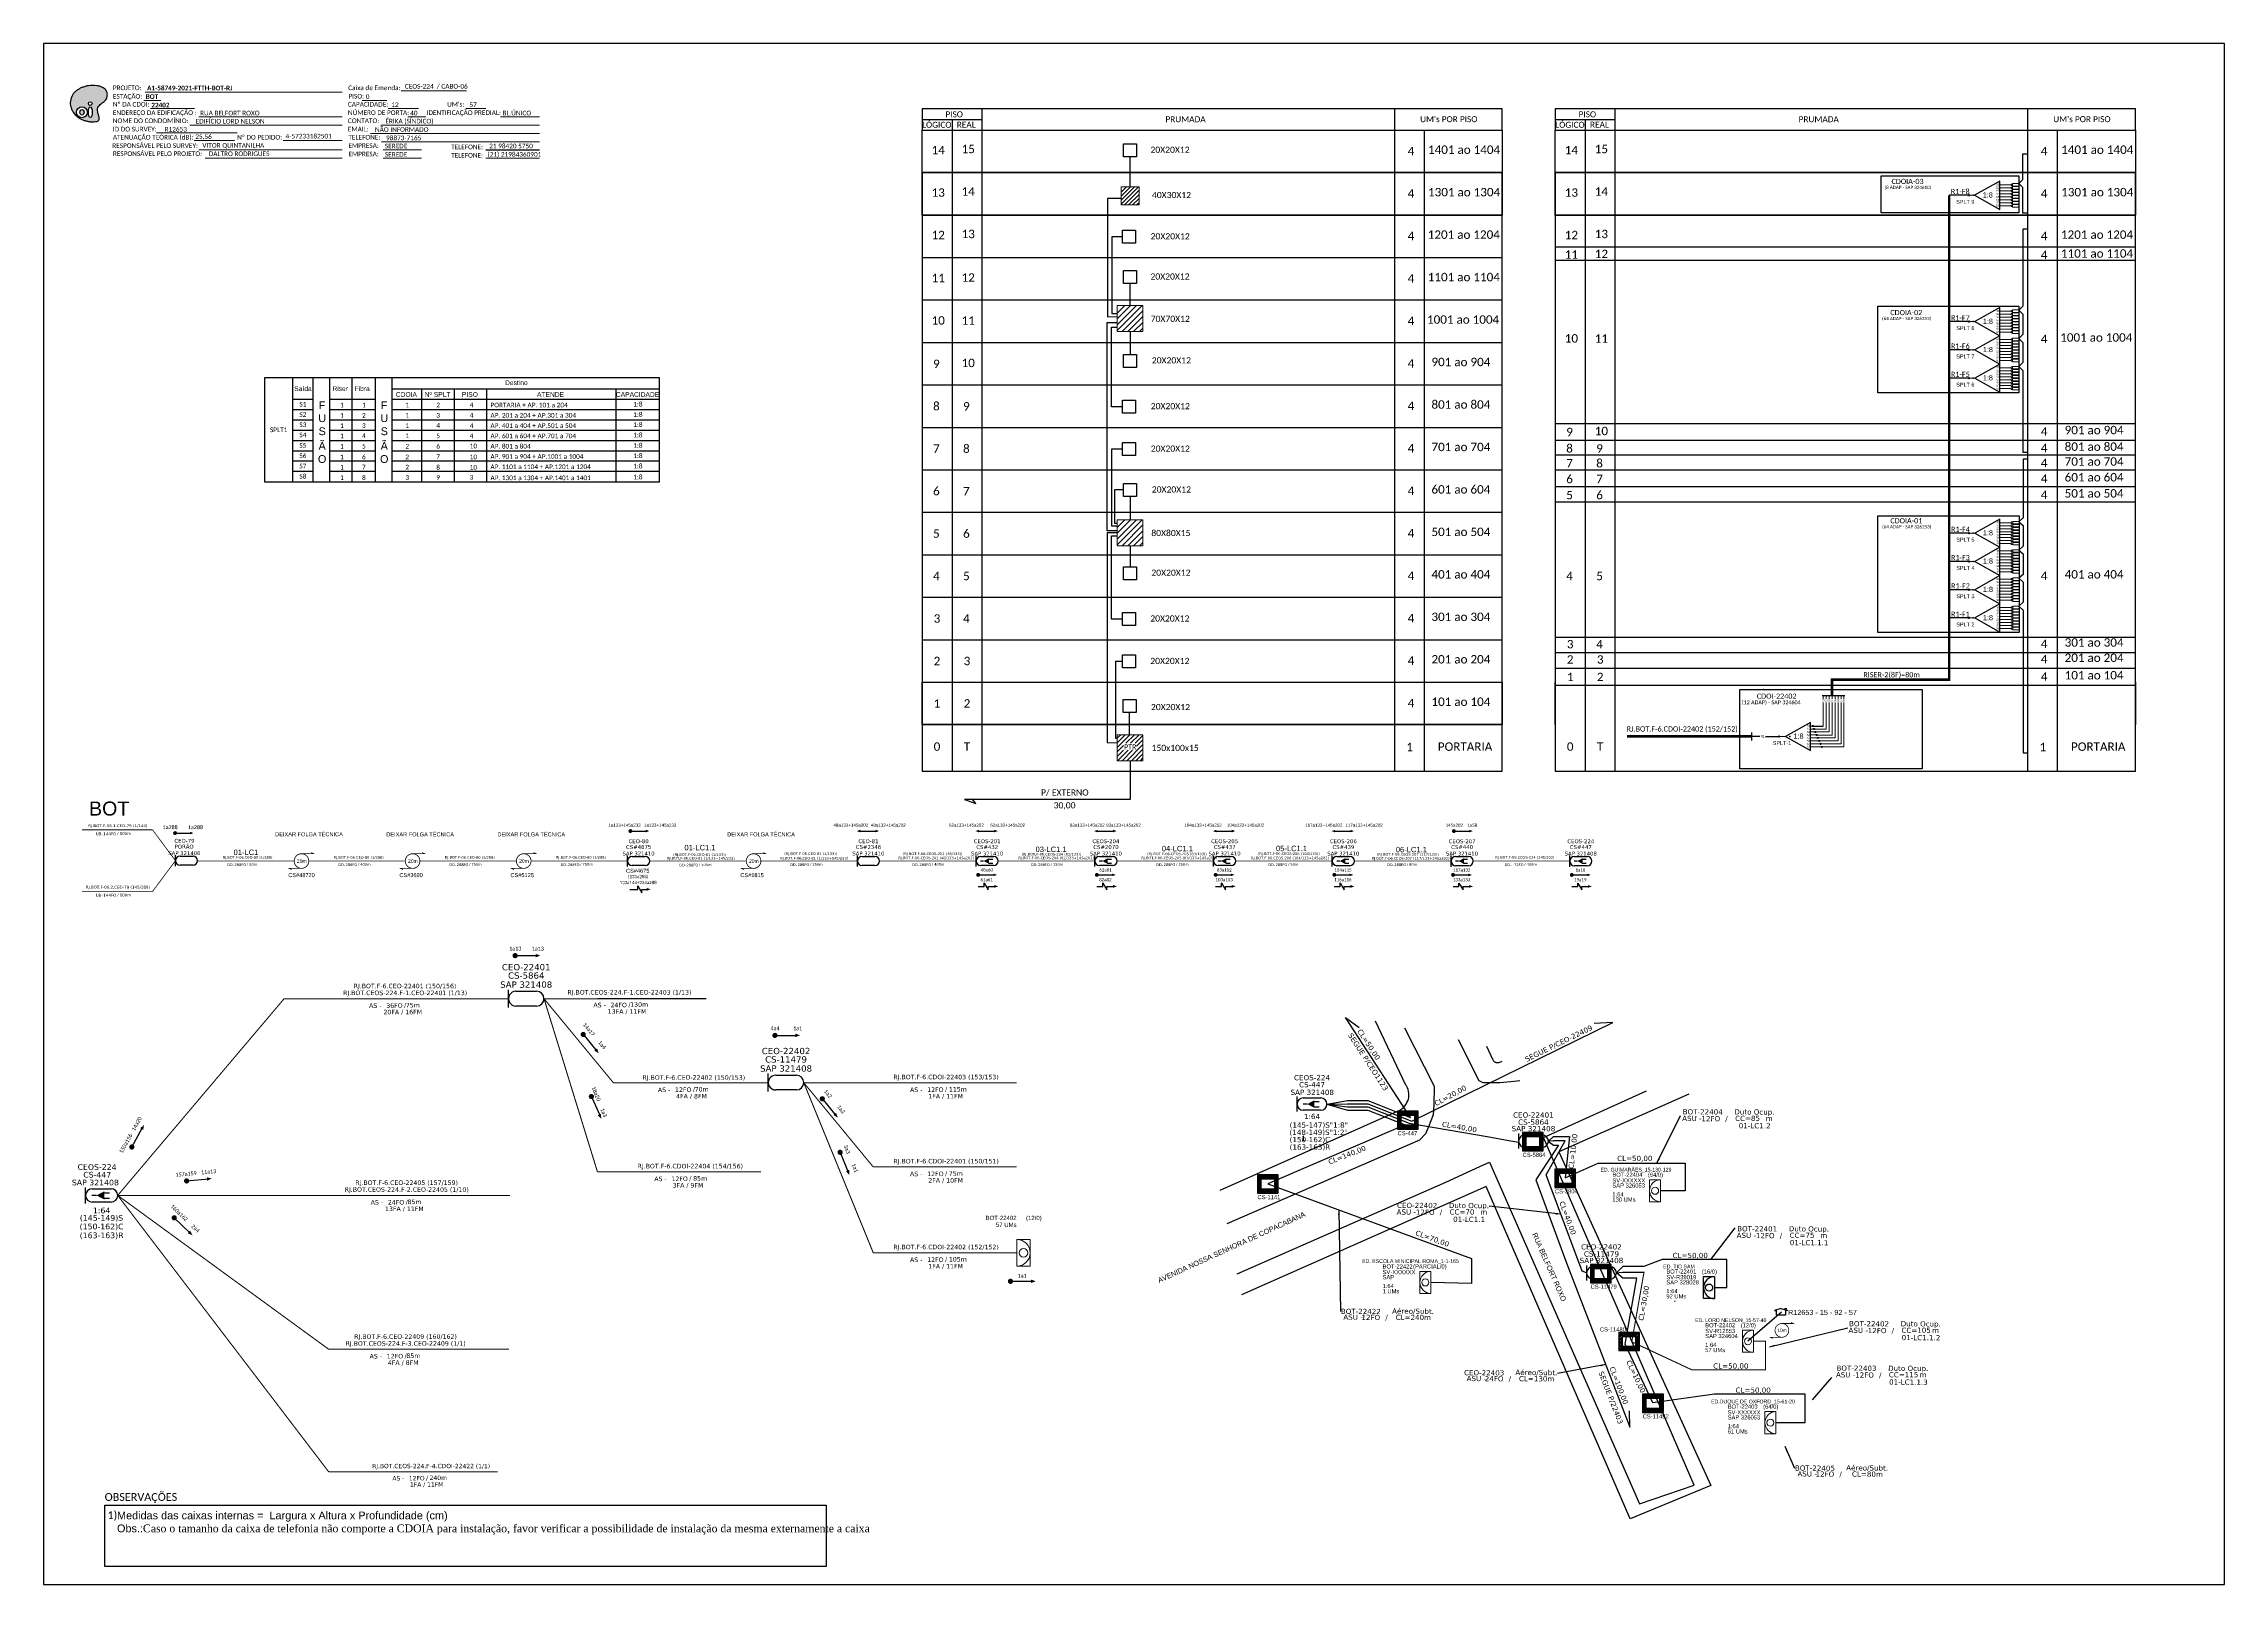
# Model space of a CAD drawing. Header units: metres. Extents: x -1286 to -445, y -500 to 94.
import ezdxf
from ezdxf.enums import TextEntityAlignment as Align

# ---------------------------------------------------------------- set-up
doc = ezdxf.new("R2010")
doc.units = ezdxf.units.M
doc.linetypes.add('ARILSUPP', pattern=[2.98, 1.42, -0.71, 0.14, -0.71])
for name, color, linetype in [('10.0-Cartográfico', 4, 'Continuous'), ('10.1-Caixas Subterrâneas', 5, 'Continuous'), ('20.4-CEO', 1, 'Continuous'), ('20.4-CEOS', 1, 'Continuous'), ('20.5-CABO AÉREO', 1, 'Continuous'), ('20.5-CEO', 1, 'Continuous'), ('CABO OPTICO EXISTENTE', 5, 'Continuous'), ('CAP a instalar', 1, 'Continuous'), ('celulas gpon', 7, 'Continuous'), ('CEO', 1, 'Continuous'), ('Folga', 1, 'Continuous'), ('label_cabos', 7, 'Continuous'), ('LC1', 3, 'Continuous'), ('Legenda', 1, 'Continuous'), ('Segmento de Logradouro Texto', 238, 'Continuous'), ('SETA', 7, 'Continuous'), ('surveys', 7, 'Continuous'), ('surveys legendas', 7, 'Continuous')]:
    doc.layers.add(name, color=color, linetype=linetype)
for name, color, linetype, lineweight in [("20.0-LEGENDA DOS CDO'S", 1, 'Continuous', 0), ('20.1-CDO_INTERIOR', 1, 'Continuous', 0), ('40.1-ETIQUETAS', 1, 'Continuous', 20)]:
    doc.layers.add(name, color=color, linetype=linetype, lineweight=lineweight)
doc.layers.add('DROP DE CLIENTE', color=140, linetype='Continuous', plot=False)
doc.layers.add('EXTRA', color=50, linetype='Continuous', plot=False)
doc.styles.add('ARIAL', font='arial.ttf')
doc.styles.add('DIGICADE', font='arial.ttf')
doc.styles.add('siredit', font='verdana.ttf')
doc.styles.add('WMF-Calibri0', font='calibri.ttf')
doc.styles.add('WMF-Calibri1', font='calibrib.ttf')
doc.linetypes.add('FENCELINE1', pattern='A,0.25,-0.1,[133,ltypeshp.shx,S=0.1,R=0,X=-0.1,Y=0],-0.1,1', length=1.45)
doc.linetypes.add('RESERVA', pattern='A,0.5,-0.15,["RESERVA",Standard,S=0.18,R=0,X=0,Y=-0.1],-1.3', length=1.95)
doc.dimstyles.new('CC', dxfattribs={"dimtxt": 0.8, "dimasz": 2, "dimexe": 0.18, "dimexo": 0.0625, "dimgap": 0.09, "dimtad": 0, "dimdec": 0, "dimrnd": 1, "dimzin": 0, "dimdsep": 46, "dimtxsty": 'siredit', "dimblk": 'NONE', "dimcen": 0, "dimse1": 1, "dimse2": 1, "dimsd1": 1, "dimsd2": 1, "dimclrt": 7, "dimadec": 0, "dimazin": 0, "dimtfac": 1, "dimtdec": 0, "dimtofl": 0, "dimtmove": 0, "dimatfit": 3, "dimfxl": 0, "dimtolj": 1, "dimtzin": 0, "dimarcsym": 0})

# ---------------------------------------------------------------- blocks, each defined once
blk = doc.blocks.new('OI')
h = blk.add_hatch(color=40)
edge = h.paths.add_edge_path()
edge.add_spline(control_points=[(4.35, -0.67), (3.92, -0.99), (3.26, -1.5), (2.81, -2.59), (2.9, -3.5), (3.06, -4.27), (3.31, -4.85), (3.37, -5.39), (3.4, -5.88), (3.2, -6.4), (2.54, -6.61), (1.65, -6.63), (0.55, -6.67), (-0.56, -6.42), (-1.61, -6.14), (-2.77, -5.61), (-3.92, -4.77), (-4.89, -3.7), (-5.34, -2.65), (-5.6, -1.94), (-5.85, -0.96), (-5.71, 0.47), (-5.1, 2.02), (-4.14, 3.02), (-3.3, 3.61), (-2.37, 4.16), (-1.36, 4.44), (-0.56, 4.7), (0.79, 4.85), (2.24, 4.97), (3.79, 4.57), (4.67, 4.21), (5.44, 3.65), (5.76, 2.99), (6.03, 2.21), (6.01, 1.46), (5.72, 0.64), (5.31, 0.08), (4.88, -0.38), (4.51, -0.55), (4.35, -0.67)], knot_values=[0, 0, 0, 0, 1.60434, 2.417191, 3.427595, 4.282808, 4.776746, 5.304182, 5.888771, 6.258406, 6.858137, 7.79129, 8.986195, 10.124242, 11.187857, 12.242908, 13.953784, 15.414161, 16.515391, 17.349188, 17.675853, 19.552021, 21.515531, 22.568638, 23.63245, 24.621084, 25.782718, 26.745347, 27.142653, 29.870543, 31.004649, 31.921532, 32.709589, 33.801391, 34.042471, 35.192333, 35.971461, 36.628871, 37.254359, 37.836911, 37.836911, 37.836911, 37.836911], degree=3, periodic=0)
h.paths.add_polyline_path([(1.13, -0.87, -1), (-0.04, -0.87, -1)], flags=16)
edge = h.paths.add_edge_path(flags=16)
edge.add_ellipse((0.56, -3.59), major_axis=(-0.02, 1.71), ratio=0.361305, start_angle=0, end_angle=360)
h.paths.add_polyline_path([(-0.36, -3.62, -1), (-3.8, -3.62, -1)], flags=16)
edge = h.paths.add_edge_path(flags=0)
edge.add_ellipse((-2.08, -3.62), major_axis=(0, 0.885), ratio=0.758294, start_angle=0, end_angle=360)
at = {"color": 40}
for centre, radius in [((-2.08, -3.62), 1.72), ((0.54, -0.87), 0.587)]:
    blk.add_circle(centre, radius, dxfattribs=at)
blk.add_ellipse((-2.08, -3.62), major_axis=(0, 0.885), ratio=0.758294, start_param=-3.141592653589792, end_param=3.141592653589792, dxfattribs=at)
blk.add_ellipse((0.56, -3.59), major_axis=(-0.02, 1.71), ratio=0.361305, dxfattribs=at)
at = {"color": 40, "start_tangent": (-0.800898, -0.598801), "end_tangent": (-0.800898, -0.598801)}
blk.add_spline([(4.35, -0.67), (3.2, -1.78), (2.9, -2.54), (2.92, -3.55), (3.12, -4.38), (3.28, -4.85), (3.37, -5.37), (3.35, -5.95), (3.2, -6.29), (2.66, -6.55), (1.73, -6.63), (0.54, -6.62), (-0.58, -6.41), (-1.6, -6.11), (-2.56, -5.67), (-3.95, -4.67), (-4.89, -3.56), (-5.37, -2.56), (-5.64, -1.78), (-5.72, -1.46), (-5.63, 0.42), (-4.84, 2.22), (-4.13, 2.99), (-3.27, 3.62), (-2.4, 4.09), (-1.3, 4.47), (-0.37, 4.72), (0.02, 4.77), (2.75, 4.8), (3.85, 4.53), (4.69, 4.16), (5.31, 3.68), (5.85, 2.73), (5.93, 2.5), (5.94, 1.35), (5.67, 0.62), (5.29, 0.08), (4.84, -0.36), (4.35, -0.67)], degree=3, dxfattribs=at)
blk = doc.blocks.new('A$C07E14978')
at = {"layer": 'Folga', "color": 0, "const_width": 0.137}
for points in [[(2.23, 0.28), (0.03, 0.28), (0.47, 0.06)], [(2.23, 2.92), (4.42, 2.92), (3.98, 3.13)]]:
    blk.add_lwpolyline(points, dxfattribs=at)
at = {"layer": 'Folga', "color": 0, "const_width": 0.146}
blk.add_lwpolyline([(2.23, 2.92, 1.000012), (2.23, 0.28, 0.999978)], format="xyb", close=True, dxfattribs=at)
at = {"layer": 'Folga', "color": 0}
blk.add_text('10m', height=0.659, dxfattribs=at).set_placement((1.38, 1.27))
blk = doc.blocks.new('*U79')
at = {"layer": '20.4-CEOS', "color": 7, "style": 'siredit'}
for tag, p in [('FIBRAS_SPLITTER', (0, 0)), ('FIBRAS_TOP_C', (0, -4.13)), ('RESERVA_FINAIS', (0, -5.46))]:
    blk.add_attdef(tag, p, '', height=1.01, dxfattribs=at)
for tag, p, flags in [('QTDE', (0, -9.4), 1), ('ID_ATIVIDADE', (0, -6.77), 3), ('FATOR', (0, -8.09), 1), ('FID', (0, -10.71), 1)]:
    blk.add_attdef(tag, p, '', height=1.01, dxfattribs=dict(at, flags=flags))
blk = doc.blocks.new('*U78')
at = {"layer": '20.4-CEOS', "color": 7, "style": 'siredit'}
blk.add_attdef('FIBRAS_SPLITTER', (0, 0), '', height=1.01, dxfattribs=at)
for tag, p, flags in [('QTDE', (0, -4.11), 1), ('ID_ATIVIDADE', (0, -1.48), 3), ('FATOR', (0, -2.79), 1), ('FID', (0, -5.42), 1)]:
    blk.add_attdef(tag, p, '', height=1.01, dxfattribs=dict(at, flags=flags))
blk = doc.blocks.new('*X70')
at = {"color": 0, "linetype": 'Continuous'}
for p, q in [((-1.25, 0.34099), (-0.49099, 1.1)), ((-1.25, 0.517767), (-0.667767, 1.1)), ((-1.25, 0.694544), (-0.844544, 1.1)), ((-1.25, 0.87132), (-1.02132, 1.1)), ((-1.25, 1.048097), (-1.198097, 1.1)), ((-1.25, 0.164214), (-0.8035, 0.610714)), ((-1.25, -0.012563), (-0.8035, 0.433937)), ((-1.25, -0.18934), (-0.8035, 0.25716)), ((-1.25, -0.366117), (-0.8035, 0.080383)), ((-0.789214, 0.625), (-0.314214, 1.1)), ((-0.612437, 0.625), (-0.137437, 1.1)), ((-0.43566, 0.625), (0.03934, 1.1)), ((-0.258883, 0.625), (0.216117, 1.1)), ((-0.082107, 0.625), (0.392893, 1.1)), ((0.09467, 0.625), (0.56967, 1.1)), ((0.271447, 0.625), (0.746447, 1.1)), ((0.448223, 0.625), (0.923223, 1.1)), ((0.625, 0.625), (1.1, 1.1)), ((0.801777, 0.625), (1.25, 1.073223)), ((0.8035, 0.449947), (1.25, 0.896447)), ((0.8035, 0.27317), (1.25, 0.71967)), ((0.8035, 0.096393), (1.25, 0.542893)), ((0.8035, -0.080383), (1.25, 0.366117)), ((0.8035, -0.25716), (1.25, 0.18934)), ((0.8035, -0.433937), (1.25, 0.012563)), ((-1.25, -0.542893), (-0.8035, -0.096393)), ((-1.25, -0.71967), (-0.8035, -0.27317)), ((-1.25, -0.896447), (-0.8035, -0.449947)), ((-1.25, -1.073223), (-0.801777, -0.625)), ((-1.1, -1.1), (-0.625, -0.625)), ((-0.923223, -1.1), (-0.448223, -0.625)), ((-0.746447, -1.1), (-0.271447, -0.625)), ((-0.56967, -1.1), (-0.09467, -0.625)), ((-0.392893, -1.1), (0.082107, -0.625)), ((-0.216117, -1.1), (0.258883, -0.625)), ((-0.03934, -1.1), (0.43566, -0.625)), ((0.137437, -1.1), (0.612437, -0.625)), ((0.314214, -1.1), (0.789214, -0.625)), ((0.49099, -1.1), (1.25, -0.34099)), ((0.667767, -1.1), (1.25, -0.517767)), ((0.8035, -0.610714), (1.25, -0.164214)), ((0.844544, -1.1), (1.25, -0.694544)), ((1.02132, -1.1), (1.25, -0.87132)), ((1.198097, -1.1), (1.25, -1.048097))]:
    blk.add_line(p, q, dxfattribs=at)
blk = doc.blocks.new('MANHOLE_MQ')
at = {"color": 0, "linetype": 'Continuous'}
for p, q in [((0.0000062, 0.0000057), (-0.0000063, 0.0000057)), ((-0.0000063, 0.0000057), (-0.0000063, -0.0000053)), ((-0.000004, 0.0000033), (0.000004, 0.0000033)), ((-0.000004, -0.0000029), (-0.000004, 0.0000033)), ((0.000004, 0.0000033), (0.000004, -0.0000029)), ((0.0000062, -0.0000053), (0.0000062, 0.0000057)), ((-0.0000063, -0.0000053), (0.0000062, -0.0000053)), ((0.000004, -0.0000029), (-0.000004, -0.0000029)), ((0.000004, -0.0000029), (0.000004, -0.0000029))]:
    blk.add_line(p, q, dxfattribs=at)
at = {"color": 0, "linetype": 'Continuous', "xscale": 5e-06, "yscale": 5e-06, "zscale": 1e-05}
blk.add_blockref('*X70', (0, 0.0000002), dxfattribs=at)
blk = doc.blocks.new('Inst CB DT OCUP CFOA-SM-ASU-120-S-12')
at = {"layer": 'label_cabos', "color": 0, "style": 'siredit'}
for tag, flags, p in [('ID_ATIVIDADE', 3, (1.31, 2.67)), ('FATOR', 1, (11.56, 2.55))]:
    blk.add_attdef(tag, text='', height=1, rotation=359.69, dxfattribs=dict(at, flags=flags)).set_placement(p, align=Align.MIDDLE_CENTER)
for tag, p in [('TIPO_CABO', (1.26, 0)), ('DESTINO_CABO', (3.13, 1.26)), ('CABO', (4.69, -0.05)), ('/', (7.71, -0.05)), ('LANCE', (10.91, 0)), ('TIPO_CABO', (13.11, 1.24)), ('UND', (15.96, 0)), ('FID', (13.15, -1.41))]:
    blk.add_attdef(tag, text='', height=1, rotation=359.69, dxfattribs=at).set_placement(p, align=Align.MIDDLE_CENTER)
blk.add_attdef('QTDE', (12.43, -0.47), '', height=1, rotation=359.69, dxfattribs=at)
blk = doc.blocks.new('_None')
blk = doc.blocks.new('LEGENDA DOS CABOS')
at = {"layer": 'EXTRA', "color": 0, "style": 'siredit'}
for tag, p in [('ID', (4.6, 0.97)), ('XX', (9.03, 0.97))]:
    blk.add_attdef(tag, text='', height=0.48, rotation=359.69, dxfattribs=at).set_placement(p, align=Align.MIDDLE_CENTER)
at = {"layer": 'Legenda', "color": 0, "style": 'siredit'}
for tag, p in [('TIPO_CABO', (1.31, 0)), ('CABO', (4.69, -0.05)), ('/', (6.81, -0.05)), ('METROS', (10.03, -0.05))]:
    blk.add_attdef(tag, text='', height=0.8, rotation=359.69, dxfattribs=at).set_placement(p, align=Align.MIDDLE_CENTER)
blk = doc.blocks.new('SPLT_1-8_DIV_DIR')
h = blk.add_hatch(color=3)
h.dxf.hatch_style = 1
edge = h.paths.add_edge_path()
edge.add_arc((12.77, 4.04), 0.242, 0, 360)
h = blk.add_hatch(color=3)
h.dxf.hatch_style = 1
edge = h.paths.add_edge_path()
edge.add_arc((13.27, 2.88), 0.242, 0, 360)
h = blk.add_hatch(color=3)
h.dxf.hatch_style = 1
edge = h.paths.add_edge_path()
edge.add_arc((13.77, 1.73), 0.242, 0, 360)
h = blk.add_hatch(color=3)
h.dxf.hatch_style = 1
edge = h.paths.add_edge_path()
edge.add_arc((14.27, 0.58), 0.242, 0, 360)
h = blk.add_hatch(color=3)
h.dxf.hatch_style = 1
edge = h.paths.add_edge_path()
edge.add_arc((14.77, -0.58), 0.242, 0, 360)
h = blk.add_hatch(color=3)
h.dxf.hatch_style = 1
edge = h.paths.add_edge_path()
edge.add_arc((15.27, -1.73), 0.242, 0, 360)
h = blk.add_hatch(color=3)
h.dxf.hatch_style = 1
edge = h.paths.add_edge_path()
edge.add_arc((15.77, -2.88), 0.242, 0, 360)
h = blk.add_hatch(color=3)
h.dxf.hatch_style = 1
edge = h.paths.add_edge_path()
edge.add_arc((16.27, -4.04), 0.242, 0, 360)
at = {"color": 1, "lineweight": 0}
blk.add_lwpolyline([(2.22, 0), (0, 0)], dxfattribs=at)
at = {"color": 1}
blk.add_lwpolyline([(11.89, 5.45), (2.22, 0), (11.89, -5.45), (11.89, 5.45)], dxfattribs=at)
at = {"color": 7, "lineweight": 0}
for points in [[(12.77, 4.04), (11.89, 4.04)], [(11.89, 2.88), (13.27, 2.88)], [(11.89, 1.73), (13.77, 1.73)], [(11.89, 0.58), (14.27, 0.58)], [(11.89, -0.58), (14.77, -0.58)], [(11.89, -1.73), (15.27, -1.73)], [(11.89, -2.88), (15.77, -2.88)], [(11.89, -4.04), (16.27, -4.04)]]:
    blk.add_lwpolyline(points, dxfattribs=at)
at = {"color": 3}
for centre in [(12.77, 4.04), (13.27, 2.88), (13.77, 1.73), (14.27, 0.58), (14.77, -0.58), (15.27, -1.73), (15.77, -2.88), (16.27, -4.04)]:
    blk.add_circle(centre, 0.242, dxfattribs=at)
at = {"color": 1, "style": 'ARIAL'}
for s, height, p in [('1:8', 2, (5.35, -0.85)), ('S1', 0.75, (10.52, 3.77)), ('S2', 0.75, (10.52, 2.58)), ('S3', 0.75, (10.52, 1.37)), ('S4', 0.75, (10.52, 0.19)), ('S5', 0.75, (10.52, -1.02)), ('S6', 0.75, (10.52, -2.14)), ('S7', 0.75, (10.52, -3.24)), ('S8', 0.75, (10.52, -4.36))]:
    blk.add_text(s, height=height, dxfattribs=at).set_placement(p)
blk = doc.blocks.new('SPLITTER_')
blk.add_point((0, 0))
at = {"style": 'ARIAL', "flags": 4}
blk.add_attdef('SPLT', (0, -3.26), '', height=1.5, dxfattribs=at)
blk = doc.blocks.new('LEG_CDO64_DIR')
blk.add_point((0, 0))
at = {"color": 1, "style": 'WMF-Calibri0', "flags": 4}
blk.add_attdef('MODELO', text='', height=1.5, dxfattribs=at).set_placement((-1.52, -5.5), align=Align.CENTER)
blk.add_attdef('CDO', (-2.62, -3.57), '', height=2, dxfattribs=at)
blk = doc.blocks.new('SPLT_1-8_SC-APC')
at = {"color": 1, "lineweight": 0}
blk.add_lwpolyline([(-17.04, -7.55), (-19.26, -7.55)], dxfattribs=at)
at = {"color": 1}
blk.add_lwpolyline([(-7.37, -2.1), (-17.04, -7.55), (-7.37, -13), (-7.37, -2.1)], dxfattribs=at)
at = {"color": 3, "lineweight": 0}
for points in [[(-2.99, -3.51), (-7.37, -3.51)], [(-7.37, -4.66), (-2.99, -4.66)], [(-7.37, -5.82), (-2.99, -5.82)], [(-7.37, -6.97), (-2.99, -6.97)], [(-7.37, -8.12), (-2.99, -8.12)], [(-2.41, -3.02), (-2.41, -4)], [(-2.41, -3.02), (0, -3.02)], [(-2.41, -4), (0, -4)], [(-2.41, -4.17), (-2.41, -5.16)], [(-2.41, -4.17), (0, -4.17)], [(-2.41, -5.16), (0, -5.16)], [(-2.41, -5.32), (-2.41, -6.31)], [(-2.41, -5.32), (0, -5.32)], [(-2.41, -6.31), (0, -6.31)], [(-2.41, -6.48), (-2.41, -7.46)], [(-2.41, -6.48), (0, -6.48)], [(-2.41, -7.46), (0, -7.46)], [(-2.41, -7.63), (-2.41, -8.62)], [(-2.41, -7.63), (0, -7.63)], [(-7.37, -9.28), (-2.99, -9.28)], [(-7.37, -10.43), (-2.99, -10.43)], [(-7.37, -11.58), (-2.99, -11.58)], [(-2.41, -8.62), (0, -8.62)], [(-2.41, -8.78), (-2.41, -9.77)], [(-2.41, -8.78), (0, -8.78)], [(-2.41, -9.77), (0, -9.77)], [(-2.41, -9.94), (-2.41, -10.92)], [(-2.41, -9.94), (0, -9.94)], [(-2.41, -10.92), (0, -10.92)], [(-2.41, -11.09), (-2.41, -12.08)], [(-2.41, -11.09), (0, -11.09)], [(-2.41, -12.08), (0, -12.08)]]:
    blk.add_lwpolyline(points, dxfattribs=at)
for points in [[(-2.99, -3.22), (-2.41, -3.22), (-2.41, -3.8), (-2.99, -3.8)], [(-2.99, -4.38), (-2.41, -4.38), (-2.41, -4.95), (-2.99, -4.95)], [(-2.99, -5.53), (-2.41, -5.53), (-2.41, -6.1), (-2.99, -6.1)], [(-2.99, -6.68), (-2.41, -6.68), (-2.41, -7.26), (-2.99, -7.26)], [(-2.99, -7.84), (-2.41, -7.84), (-2.41, -8.41), (-2.99, -8.41)], [(-2.99, -8.99), (-2.41, -8.99), (-2.41, -9.56), (-2.99, -9.56)], [(-2.99, -10.14), (-2.41, -10.14), (-2.41, -10.72), (-2.99, -10.72)], [(-2.99, -11.3), (-2.41, -11.3), (-2.41, -11.87), (-2.99, -11.87)]]:
    blk.add_lwpolyline(points, close=True, dxfattribs=at)
at = {"color": 1, "style": 'ARIAL'}
for s, height, p in [('1:8', 2, (-13.91, -8.4)), ('S1', 0.75, (-8.74, -3.78)), ('S2', 0.75, (-8.74, -4.97)), ('S3', 0.75, (-8.74, -6.18)), ('S4', 0.75, (-8.74, -7.36)), ('S5', 0.75, (-8.74, -8.57)), ('S6', 0.75, (-8.74, -9.69)), ('S7', 0.75, (-8.74, -10.78)), ('S8', 0.75, (-8.74, -11.9))]:
    blk.add_text(s, height=height, dxfattribs=at).set_placement(p)

msp = doc.modelspace()

# ---------------------------------------------------------------- hatches: boundary and pattern name
h = msp.add_hatch(color=3)
h.dxf.hatch_style = 1
edge = h.paths.add_edge_path()
edge.add_arc((-543.61, 35.71), 0.242, 0, 360)
h = msp.add_hatch(color=3)
h.dxf.hatch_style = 1
edge = h.paths.add_edge_path()
edge.add_arc((-543.58, 35.71), 0.256, 0, 360)
h = msp.add_hatch(color=3)
h.dxf.hatch_style = 1
edge = h.paths.add_edge_path()
edge.add_arc((-543.54, -12.99), 0.256, 0, 360)
h = msp.add_hatch(color=3)
h.dxf.hatch_style = 1
edge = h.paths.add_edge_path()
edge.add_arc((-543.54, -23.89), 0.256, 0, 360)
h = msp.add_hatch(color=3)
h.dxf.hatch_style = 1
edge = h.paths.add_edge_path()
edge.add_arc((-543.54, -34.78), 0.256, 0, 360)
h = msp.add_hatch(color=3)
h.dxf.hatch_style = 1
edge = h.paths.add_edge_path()
edge.add_arc((-543.52, -94.54), 0.256, 0, 360)
h = msp.add_hatch(color=3)
h.dxf.hatch_style = 1
edge = h.paths.add_edge_path()
edge.add_arc((-543.52, -105.44), 0.256, 0, 360)
h = msp.add_hatch(color=3)
h.dxf.hatch_style = 1
edge = h.paths.add_edge_path()
edge.add_arc((-543.52, -116.33), 0.256, 0, 360)
h = msp.add_hatch(color=3)
h.dxf.hatch_style = 1
edge = h.paths.add_edge_path()
edge.add_arc((-543.52, -127.23), 0.256, 0, 360)
h = msp.add_hatch()
h.set_pattern_fill('ANSI31', color=1, scale=10, style=0)
h.set_pattern_definition([(45, (-1485.5137, -567.8416), (-0.8838835, 0.8838835), [])])
h.paths.add_polyline_path([(-872.04, -182.26), (-862.13, -182.26), (-862.13, -172.22), (-872.04, -172.22)])
h.paths.add_polyline_path([(-869.61, -178.22), (-864.57, -178.23), (-864.57, -175.5), (-869.61, -175.5)], flags=16)
h = msp.add_hatch(color=3)
h.dxf.hatch_style = 1
edge = h.paths.add_edge_path()
edge.add_arc((-616.82, -172.92), 0.242, 0, 360)

# ---------------------------------------------------------------- linework, layer by layer
for p, q in [((-947.32, 44.48), (-947.32, -186.23)), ((-723.55, -186.23), (-723.55, 44.48)), ((-703.14, 44.48), (-703.14, -186.23)), ((-479.36, -186.23), (-479.36, 44.48)), ((-1200.73, -34.52), (-1048.62, -34.52)), ((-1200.73, -74.93), (-1200.73, -34.52)), ((-1190.07, -34.52), (-1190.07, -74.93)), ((-1182.19, -34.52), (-1182.19, -74.93)), ((-1175.72, -74.93), (-1175.72, -34.52)), ((-1167.26, -34.52), (-1167.26, -74.93)), ((-1158.25, -34.52), (-1158.25, -74.93)), ((-1151.77, -34.52), (-1151.77, -74.93)), ((-1151.77, -38.93), (-1048.62, -38.93)), ((-1140.37, -38.93), (-1140.37, -74.93)), ((-1127.79, -38.93), (-1127.79, -74.93)), ((-1115.25, -38.93), (-1115.25, -74.93)), ((-1065.41, -38.93), (-1065.41, -74.93)), ((-1048.62, -34.52), (-1048.62, -74.93)), ((-1190.07, -42.9), (-1182.19, -42.9)), ((-1190.07, -46.87), (-1182.19, -46.87)), ((-1175.72, -42.9), (-1158.25, -42.9)), ((-1175.72, -46.87), (-1158.25, -46.87)), ((-1151.77, -42.9), (-1048.62, -42.9)), ((-1151.77, -46.87), (-1048.62, -46.87)), ((-1190.07, -50.84), (-1182.19, -50.84)), ((-1190.07, -54.81), (-1182.19, -54.81)), ((-1190.07, -58.77), (-1182.19, -58.77)), ((-1175.72, -50.84), (-1158.25, -50.84)), ((-1175.72, -54.81), (-1158.25, -54.81)), ((-1175.72, -58.77), (-1158.25, -58.77)), ((-1151.77, -50.84), (-1048.62, -50.84)), ((-1151.77, -54.81), (-1048.62, -54.81)), ((-1151.77, -58.77), (-1048.62, -58.77)), ((-1190.07, -62.74), (-1182.19, -62.74)), ((-1190.07, -66.71), (-1182.19, -66.71)), ((-1175.72, -62.74), (-1158.25, -62.74)), ((-1175.72, -66.71), (-1158.25, -66.71)), ((-1151.77, -62.74), (-1048.62, -62.74)), ((-1151.77, -66.71), (-1048.62, -66.71)), ((-1048.62, -74.93), (-1200.73, -74.93)), ((-1190.07, -70.68), (-1182.19, -70.68)), ((-1175.72, -70.68), (-1158.25, -70.68)), ((-1151.77, -70.68), (-1048.62, -70.68))]:
    msp.add_line(p, q)
at = {"color": 1, "linetype": 'Continuous'}
for p, q in [((-870.56, 36.99), (-868.52, 39.04)), ((-870.56, 35.42), (-866.95, 39.04)), ((-870.56, 33.85), (-865.38, 39.04)), ((-870.56, 32.28), (-863.81, 39.04)), ((-869.26, 32.01), (-863.63, 37.64)), ((-867.69, 32.01), (-863.63, 36.07)), ((-866.12, 32.01), (-863.63, 34.5)), ((-864.55, 32.01), (-863.63, 32.93)), ((-872.05, -9.71), (-869.13, -6.8)), ((-872.05, -11.96), (-866.89, -6.8)), ((-872.05, -14.2), (-864.64, -6.8)), ((-872.05, -16.45), (-862.4, -6.8)), ((-870.19, -16.84), (-862.14, -8.79)), ((-867.95, -16.84), (-862.14, -11.03)), ((-865.7, -16.84), (-862.14, -13.28)), ((-863.46, -16.84), (-862.14, -15.52)), ((-872.05, -92.3), (-869.13, -89.38)), ((-872.05, -94.55), (-866.89, -89.38)), ((-872.05, -96.79), (-864.64, -89.38)), ((-872.05, -99.04), (-862.4, -89.38)), ((-870.19, -99.43), (-862.14, -91.38)), ((-867.95, -99.43), (-862.14, -93.62)), ((-865.7, -99.43), (-862.14, -95.87)), ((-863.46, -99.43), (-862.14, -98.11))]:
    msp.add_line(p, q, dxfattribs=at)
at = {"color": 5}
msp.add_line((-543.61, 35.71), (-551.21, 35.71), dxfattribs=at)
at = {"color": 7}
for p, q in [((-703.14, -146.58), (-479.36, -146.58)), ((-703.14, -168.35), (-703.14, -151.98)), ((-479.36, -153.31), (-703.14, -153.31)), ((-479.36, -151.98), (-479.36, -168.35))]:
    msp.add_line(p, q, dxfattribs=at)
at = {"color": 0}
for p, q in [((-1262.5, -469.23), (-984.25, -469.23)), ((-1262.5, -492.93), (-1262.5, -469.23)), ((-984.25, -469.23), (-984.25, -492.93)), ((-984.25, -492.93), (-1262.5, -492.93))]:
    msp.add_line(p, q, dxfattribs=at)
msp.add_lwpolyline([(-1286.07, -499.81), (-445.07, -499.81), (-445.07, 94.19), (-1286.07, 94.19)], close=True)
at = {"color": 7, "lineweight": 0}
for points in [[(-1148.15, 76.01), (-1123.01, 76.01)], [(-1247.47, 72.24), (-1240.92, 72.24)], [(-1246.96, 75.52), (-1170.98, 75.52)], [(-1244.81, 69.17), (-1227.84, 69.17)], [(-1163.19, 72.28), (-1153.71, 72.28)], [(-1153.14, 69.17), (-1141.52, 69.17)], [(-1123.2, 69.17), (-1115.53, 69.17)], [(-1242.49, 59.75), (-1211.44, 59.75)], [(-1229.65, 62.82), (-1170.98, 62.82)], [(-1226.24, 65.93), (-1170.98, 65.93)], [(-1160.06, 59.58), (-1094.8, 59.58)], [(-1156.02, 62.82), (-1094.8, 62.82)], [(-1145.56, 65.93), (-1138.61, 65.93)], [(-1109.86, 65.93), (-1094.82, 65.93)], [(-1227.96, 56.79), (-1212.45, 56.79)], [(-1226.24, 53.23), (-1170.98, 53.23)], [(-1193.73, 56.79), (-1170.96, 56.79)], [(-1155.78, 56.34), (-1094.8, 56.34)], [(-1155.17, 53.23), (-1140.37, 53.23)], [(-1223.75, 49.99), (-1170.98, 49.99)], [(-1155.17, 49.99), (-1140.37, 49.99)], [(-1115.57, 49.99), (-1094.8, 49.99)]]:
    msp.add_lwpolyline(points, dxfattribs=at)
at = {"color": 0}
for points in [[(-723.55, 69.08), (-947.32, 69.08)], [(-479.36, 69.08), (-703.14, 69.08)], [(-947.32, 64.97), (-924.18, 64.97)], [(-947.32, 60.85), (-723.55, 60.85)], [(-703.14, 64.97), (-680, 64.97)], [(-703.14, 60.85), (-479.36, 60.85)]]:
    msp.add_lwpolyline(points, dxfattribs=at)
for points in [[(-947.32, 69.08), (-947.32, 60.85)], [(-924.18, 60.85), (-924.18, 69.08)], [(-765.14, 69.08), (-765.14, 60.85)], [(-723.55, 60.85), (-723.55, 69.08)], [(-703.14, 69.08), (-703.14, 60.85)], [(-680, 60.85), (-680, 69.08)], [(-520.95, 69.08), (-520.95, 60.85)], [(-479.36, 60.85), (-479.36, 69.08)], [(-947.32, 60.85), (-723.55, 60.85)], [(-947.32, 60.85), (-723.55, 60.85)], [(-935.75, 64.97), (-935.75, 60.85)], [(-935.75, 60.85), (-935.75, -186.23)], [(-924.18, -186.23), (-924.18, 60.85)], [(-765.14, 60.85), (-765.14, -186.23)], [(-753.56, -186.23), (-753.56, 60.85)], [(-703.14, 60.85), (-479.36, 60.85)], [(-703.14, 60.85), (-479.36, 60.85)], [(-691.57, 64.97), (-691.57, 60.85)], [(-691.57, 60.85), (-691.57, -186.23)], [(-680, -186.23), (-680, 60.85)], [(-520.95, 60.85), (-520.95, -186.23)], [(-509.38, -186.23), (-509.38, 60.85)], [(-947.32, 28.11), (-723.55, 28.11)], [(-703.14, 28.11), (-479.36, 28.11)], [(-947.32, 11.74), (-723.55, 11.74)], [(-703.14, 15.86), (-479.36, 15.86)], [(-703.14, 10.68), (-479.36, 10.68)], [(-947.32, -4.63), (-723.55, -4.63)], [(-947.32, -21), (-723.55, -21)], [(-947.32, -37.38), (-723.55, -37.38)], [(-947.32, -53.75), (-723.55, -53.75)], [(-703.14, -52.26), (-479.36, -52.26)], [(-703.14, -58.63), (-479.36, -58.63)], [(-703.14, -64.37), (-479.36, -64.37)], [(-947.32, -70.12), (-723.55, -70.12)], [(-703.14, -70.12), (-479.36, -70.12)], [(-703.14, -76.54), (-479.36, -76.54)], [(-703.14, -82.46), (-479.36, -82.46)], [(-947.32, -86.49), (-723.55, -86.49)], [(-947.32, -102.86), (-723.55, -102.86)], [(-947.32, -119.24), (-723.55, -119.24)], [(-947.32, -135.61), (-723.55, -135.61)], [(-703.14, -134.69), (-479.36, -134.69)], [(-703.14, -140.55), (-479.36, -140.55)], [(-947.32, -151.98), (-723.55, -151.98)], [(-947.32, -168.35), (-723.55, -168.35)]]:
    msp.add_lwpolyline(points)
at = {"color": 7}
for points in [[(-947.32, 60.85), (-723.55, 60.85), (-723.55, 44.48), (-947.32, 44.48)], [(-703.14, 60.85), (-479.36, 60.85), (-479.36, 44.48), (-703.14, 44.48)], [(-869.6, 55.58), (-864.6, 55.58), (-864.6, 50.58), (-869.6, 50.58)], [(-947.32, 44.48), (-723.55, 44.48), (-723.55, 28.11), (-947.32, 28.11)], [(-703.14, 44.48), (-479.36, 44.48), (-479.36, 28.11), (-703.14, 28.11)], [(-870, 22.22), (-865, 22.22), (-865, 17.22), (-870, 17.22)], [(-869.6, 6.71), (-864.6, 6.71), (-864.6, 1.71), (-869.6, 1.71)], [(-869.6, -25.62), (-864.6, -25.62), (-864.6, -30.62), (-869.6, -30.62)], [(-870, -43.27), (-865, -43.27), (-865, -48.27), (-870, -48.27)], [(-870, -59.64), (-865, -59.64), (-865, -64.64), (-870, -64.64)], [(-869.6, -75.39), (-864.6, -75.39), (-864.6, -80.39), (-869.6, -80.39)], [(-869.6, -107.49), (-864.6, -107.49), (-864.6, -112.49), (-869.6, -112.49)], [(-870, -125.13), (-865, -125.13), (-865, -130.13), (-870, -130.13)], [(-870, -141.5), (-865, -141.5), (-865, -146.5), (-870, -146.5)], [(-947.32, -151.98), (-723.55, -151.98), (-723.55, -168.35), (-947.32, -168.35)], [(-869.79, -158.72), (-864.79, -158.72), (-864.79, -163.72), (-869.79, -163.72)]]:
    msp.add_lwpolyline(points, close=True, dxfattribs=at)
for points in [[(-1115.57, 53.23), (-1094.8, 53.23)], [(-947.32, -186.23), (-723.55, -186.23)], [(-703.14, -186.23), (-479.36, -186.23)], [(-1059.78, -209.38), (-1053.84, -209.38)], [(-971.14, -209.38), (-965.2, -209.38)], [(-925.36, -209.38), (-919.41, -209.38)], [(-879.57, -209.38), (-873.63, -209.38)], [(-833.78, -209.38), (-827.84, -209.38)], [(-788, -209.39), (-782.06, -209.39)], [(-742.21, -209.4), (-736.27, -209.4)], [(-925.66, -226.28), (-919.72, -226.28)], [(-879.88, -226.28), (-873.94, -226.28)], [(-834.09, -226.28), (-828.15, -226.28)], [(-788.31, -226.29), (-782.37, -226.29)], [(-742.52, -226.3), (-736.58, -226.3)], [(-696.74, -226.3), (-690.79, -226.3)], [(-1056.88, -231.85), (-1056.88, -230.53), (-1055.31, -233.16), (-1055.31, -231.85)], [(-923.39, -230.71), (-923.39, -229.39), (-921.81, -232.02), (-921.81, -230.71)], [(-877.6, -230.71), (-877.6, -229.39), (-876.03, -232.02), (-876.03, -230.71)], [(-831.82, -230.71), (-831.82, -229.39), (-830.24, -232.02), (-830.24, -230.71)], [(-786.03, -230.72), (-786.03, -229.4), (-784.46, -232.03), (-784.46, -230.72)], [(-740.24, -230.73), (-740.24, -229.41), (-738.67, -232.04), (-738.67, -230.73)], [(-694.46, -230.73), (-694.46, -229.41), (-692.89, -232.04), (-692.88, -230.73)]]:
    msp.add_lwpolyline(points, dxfattribs=at)
at = {"color": 3}
for points in [[(-867.1, 39.04), (-867.1, 50.58)], [(-521.13, 28.85), (-522.78, 28.85), (-522.78, 38.73), (-524.35, 40.24), (-522.78, 41.75), (-522.78, 51.68), (-521.13, 51.68)], [(-870.56, 34.5), (-875.84, 34.5), (-875.84, -11.07), (-872.05, -11.03)], [(-870, 19.72), (-874.16, 19.72), (-874.16, -9.9), (-872.04, -9.9)], [(-521.08, 22.63), (-522.73, 22.63), (-522.74, 3.82), (-522.74, 0.8), (-522.74, -7.08), (-524.31, -8.58), (-522.74, -10.09), (-522.74, -12.79), (-522.74, -17.97), (-524.31, -19.48), (-522.74, -20.99), (-522.74, -26.1), (-522.74, -28.75), (-524.31, -30.26), (-522.74, -31.76), (-522.74, -63.35), (-521.09, -63.35)], [(-867.1, -6.8), (-867.1, 1.71)], [(-872.05, -93.62), (-875.89, -93.62), (-875.89, -13.28), (-872.05, -13.28)], [(-870, -45.77), (-874.22, -45.77), (-874.22, -15.06), (-872.05, -15.06)], [(-867.1, -16.84), (-867.1, -25.62)], [(-870, -62.14), (-874.3, -62.14), (-874.3, -91.76), (-872.04, -91.76)], [(-521.06, -66.05), (-522.71, -66.05), (-522.72, -88.63), (-524.28, -90.13), (-522.72, -91.64), (-522.72, -99.52), (-524.28, -101.03), (-522.72, -102.54), (-522.72, -105.23), (-522.72, -110.42), (-524.28, -111.93), (-522.72, -113.44), (-522.72, -118.54), (-522.72, -121.2), (-524.28, -122.7), (-522.72, -124.21), (-522.72, -179.27), (-521.07, -179.27)], [(-869.6, -77.89), (-873.09, -77.89), (-873.09, -90.65), (-872.05, -90.65)], [(-867.1, -80.39), (-867.1, -89.38)], [(-872.05, -94.41), (-875.91, -94.41), (-875.91, -175.29), (-872.04, -175.32)], [(-870, -127.63), (-874.22, -127.63), (-874.22, -95.52), (-872.05, -95.52)], [(-867.1, -99.43), (-867.1, -107.49)], [(-870, -144), (-872.69, -144), (-872.69, -173.62), (-872.04, -173.62)], [(-867.29, -172.22), (-867.29, -163.72)], [(-624.19, -172.92), (-627.29, -172.92)], [(-622.06, -172.92), (-616.82, -172.92)]]:
    msp.add_lwpolyline(points, dxfattribs=at)
at = {"color": 1}
for points in [[(-577.48, 43.26), (-524.35, 43.26), (-524.35, 28.94), (-577.48, 28.94)], [(-578.77, -7.06), (-524.28, -7.06), (-524.28, -40.4), (-578.77, -40.4)], [(-578.74, -87.82), (-524.25, -87.82), (-524.25, -132.85), (-578.74, -132.85)], [(-631.93, -154.81), (-561.66, -154.81), (-561.66, -185.42), (-631.93, -185.42)]]:
    msp.add_lwpolyline(points, close=True, dxfattribs=at)
at = {"color": 1, "lineweight": 0}
for points in [[(-863.63, 39.04), (-870.56, 39.04), (-870.56, 32.01), (-863.63, 32.01)], [(-862.14, -6.8), (-872.05, -6.8), (-872.05, -16.84), (-862.14, -16.84)], [(-862.14, -89.38), (-872.05, -89.38), (-872.05, -99.43), (-862.14, -99.43)], [(-862.13, -172.22), (-872.04, -172.22), (-872.04, -182.26), (-862.13, -182.26)]]:
    msp.add_lwpolyline(points, close=True, dxfattribs=at)
at = {"color": 5, "const_width": 1}
msp.add_lwpolyline([(-596.35, -157.1), (-596.35, -150.99), (-551.21, -150.99), (-551.21, 35.71)], dxfattribs=at)
at = {"color": 5}
for points in [[(-543.57, -12.99), (-551.39, -12.99)], [(-543.57, -23.89), (-551.39, -23.89)], [(-543.57, -34.78), (-551.39, -34.78)], [(-543.54, -94.54), (-551.37, -94.54)], [(-543.54, -105.44), (-551.37, -105.44)], [(-543.54, -116.33), (-551.37, -116.33)], [(-543.54, -127.23), (-551.37, -127.23)], [(-600.22, -157.1), (-591.46, -157.1)]]:
    msp.add_lwpolyline(points, dxfattribs=at)
at = {"color": 5, "lineweight": 0}
for points in [[(-599.82, -157.1), (-599.82, -158.42)], [(-598.67, -157.1), (-598.67, -158.38)], [(-597.51, -157.1), (-597.51, -158.39)], [(-596.35, -157.1), (-596.35, -158.38)], [(-595.2, -157.1), (-595.2, -158.38)], [(-594.04, -157.1), (-594.04, -158.39)], [(-592.88, -157.1), (-592.88, -158.38)], [(-591.88, -157.1), (-591.88, -158.42)], [(-603.09, -170.04), (-598.67, -170.04), (-598.67, -159.81)], [(-602.59, -171.19), (-597.51, -171.19), (-597.51, -159.81)], [(-602.09, -172.35), (-596.35, -172.35), (-596.35, -159.81)], [(-601.59, -173.5), (-595.2, -173.5), (-595.2, -159.81)], [(-601.09, -174.65), (-594.04, -174.65), (-594.04, -159.81)], [(-600.59, -175.81), (-592.88, -175.81), (-592.88, -159.81)], [(-600.09, -176.96), (-591.88, -176.96), (-591.88, -159.81)], [(-599.82, -159.84), (-599.82, -168.89)]]:
    msp.add_lwpolyline(points, dxfattribs=at)
at = {"color": 1, "const_width": 1}
msp.add_lwpolyline([(-675.42, -172.83), (-627.29, -172.83)], dxfattribs=at)
at = {"color": 1}
for points in [[(-627.29, -174.47), (-627.29, -171.43)], [(-867.09, -182.26), (-867.09, -197.18)], [(-930.94, -197.18), (-926.53, -198.78)], [(-867.09, -197.18), (-913.58, -197.18), (-930.94, -197.18)], [(-926.53, -198.78), (-927.93, -196.95)]]:
    msp.add_lwpolyline(points, dxfattribs=at)
at = {"color": 5, "linetype": 'RESERVA', "ltscale": 4}
msp.add_lwpolyline([(-603.59, -168.89), (-599.82, -168.89)], dxfattribs=at)
at = {"color": 7}
for points, const_width in [([(-1235.75, -210.15, 1), (-1235.01, -210.15, 1)], 0.744), ([(-1060.15, -209.38, 1), (-1059.41, -209.38, 1)], 0.744), ([(-742.58, -209.4, 1), (-741.84, -209.4, 1)], 0.744), ([(-1186.62, -218.13, 1.000012), (-1186.62, -223.76, 0.999978)], 0.313), ([(-1143.77, -218.13, 1.000012), (-1143.77, -223.76, 0.999978)], 0.313), ([(-1100.92, -218.13, 1.000012), (-1100.92, -223.76, 0.999978)], 0.313), ([(-1012.28, -218.13, 1.000012), (-1012.28, -223.76, 0.999978)], 0.313), ([(-926.04, -226.28, 1), (-925.29, -226.28, 1)], 0.744), ([(-880.25, -226.28, 1), (-879.51, -226.28, 1)], 0.744), ([(-834.46, -226.28, 1), (-833.72, -226.28, 1)], 0.744), ([(-788.68, -226.29, 1), (-787.93, -226.28, 1)], 0.744), ([(-742.89, -226.3, 1), (-742.15, -226.29, 1)], 0.744), ([(-697.11, -226.3, 1), (-696.36, -226.29, 1)], 0.744), ([(-1252.29, -331.64, 1), (-1251.81, -330.77, 1)], 0.999), ([(-1231.41, -344.32, 1), (-1230.42, -344.22, 1)], 0.999), ([(-1236.06, -358.14, 1), (-1235.34, -358.83, 1)], 0.999)]:
    msp.add_lwpolyline(points, format="xyb", close=True, dxfattribs=dict(at, const_width=const_width))
at = {"color": 7, "const_width": 0.293}
for points in [[(-1186.62, -218.13), (-1181.93, -218.13), (-1182.87, -217.66)], [(-1143.77, -218.13), (-1139.08, -218.13), (-1140.02, -217.66)], [(-1100.92, -218.13), (-1096.23, -218.13), (-1097.17, -217.66)], [(-1012.28, -218.13), (-1007.59, -218.13), (-1008.53, -217.66)], [(-1186.62, -223.76), (-1191.31, -223.76), (-1190.37, -224.23)], [(-1143.77, -223.76), (-1148.46, -223.76), (-1147.52, -224.23)], [(-1100.92, -223.76), (-1105.61, -223.76), (-1104.67, -224.23)], [(-1012.28, -223.76), (-1016.97, -223.76), (-1016.03, -224.23)]]:
    msp.add_lwpolyline(points, dxfattribs=at)
for points, const_width in [([(-1104.74, -257.41, 1), (-1103.74, -257.41, 1)], 0.999), ([(-1078.16, -287.33, 1), (-1077.78, -288.26, 1)], 1), ([(-1004.54, -288.16, 1), (-1003.54, -288.16, 1)], 0.999), ([(-1075.02, -311.27, 1), (-1074.63, -312.19, 1)], 1), ([(-986.1, -312.21, 1), (-985.47, -312.98, 1)], 1), ([(-979.1, -332.77, 1), (-978.72, -333.69, 1)], 1), ([(-913.7, -382.96, 1), (-912.7, -382.96, 1)], 1)]:
    msp.add_lwpolyline(points, format="xyb", close=True, dxfattribs=dict(const_width=const_width))
at = {"color": 3}
for centre, radius in [((-543.61, 35.71), 0.242), ((-543.58, 35.71), 0.256), ((-543.54, -12.99), 0.256), ((-543.54, -23.89), 0.256), ((-543.54, -34.78), 0.256), ((-543.52, -94.54), 0.256), ((-543.52, -105.44), 0.256), ((-543.52, -116.33), 0.256), ((-543.52, -127.23), 0.256), ((-616.82, -172.92), 0.242)]:
    msp.add_circle(centre, radius, dxfattribs=at)
at = {"layer": '10.0-Cartográfico'}
for points in [[(-832.37, -347.88), (-762.84, -316.86), (-762.2, -316.4), (-761.63, -315.91), (-761.11, -315.34), (-760.67, -314.72), (-760.29, -314.07), (-759.96, -313.4), (-759.74, -312.69), (-759.59, -311.95), (-759.54, -311.21), (-759.55, -310.47), (-759.66, -309.74), (-759.85, -309.02), (-760.13, -308.32), (-760.47, -307.66), (-760.69, -307.3), (-772.49, -282.73)], [(-761.31, -285.23), (-749.85, -307.72), (-749.99, -314.91), (-750.17, -318.84), (-752, -323.44), (-753.14, -326.07), (-755.46, -328.49), (-829.74, -360.8)], [(-716.76, -305.62), (-720.27, -306.09), (-724.45, -306.44), (-727.98, -306.48), (-730.88, -306.51), (-732.5, -305.64), (-740.38, -289.91)], [(-729.64, -292.31), (-727.14, -297.58), (-727.06, -297.76), (-726.94, -297.92), (-726.82, -298.06), (-726.66, -298.18), (-726.5, -298.31), (-726.34, -298.42), (-726.15, -298.5), (-725.97, -298.57), (-725.78, -298.63), (-725.56, -298.64), (-725.37, -298.66), (-725.15, -298.66), (-724.96, -298.62), (-724.76, -298.58), (-724.51, -298.49), (-723.58, -298.08)], [(-825.84, -380.02), (-745.32, -344.69), (-732.17, -338.71), (-728.42, -336.97), (-670.61, -468.81), (-649.52, -461.53), (-707.66, -327.58), (-667.88, -309.51)], [(-651.57, -310.85), (-701.71, -333.04), (-643.09, -461.68), (-674.28, -474.54), (-729.81, -346.44), (-824.17, -388.24)]]:
    msp.add_lwpolyline(points, dxfattribs=at)
at = {"layer": '20.1-CDO_INTERIOR', "color": 7, "lineweight": 18}
for points in [[(-666.72, -352.31), (-666.73, -343.81), (-662.48, -343.81), (-662.47, -352.31)], [(-755.34, -387.66), (-755.34, -379.16), (-751.09, -379.16), (-751.09, -387.66)], [(-622.26, -441.71), (-622.27, -433.21), (-618.02, -433.21), (-618.01, -441.71)]]:
    msp.add_lwpolyline(points, close=True, dxfattribs=at)
at = {"layer": '20.1-CDO_INTERIOR', "color": 1, "lineweight": 18}
for points in [[(-905.6, -377.14), (-905.6, -366.81), (-910.76, -366.81), (-910.76, -377.14)], [(-630.92, -410.34), (-630.92, -401.84), (-626.67, -401.84), (-626.67, -410.34)]]:
    msp.add_lwpolyline(points, close=True, dxfattribs=at)
at = {"layer": '20.1-CDO_INTERIOR', "color": 7, "lineweight": 18}
for centre in [(-664.6, -348.06), (-753.21, -383.41), (-620.14, -437.46)]:
    msp.add_circle(centre, 1.36, dxfattribs=at)
at = {"layer": '20.1-CDO_INTERIOR', "color": 1, "lineweight": 18}
for centre, radius in [((-908.18, -371.98), 1.65), ((-628.8, -406.09), 1.36)]:
    msp.add_circle(centre, radius, dxfattribs=at)
at = {"layer": '20.1-CDO_INTERIOR', "color": 7, "lineweight": 18}
for centre in [(-662.47, -348.06), (-751.09, -383.41), (-618.01, -437.46)]:
    msp.add_arc(centre, 4.25, 90.02759, 270.02759, dxfattribs=at)
at = {"layer": '20.1-CDO_INTERIOR', "color": 1, "lineweight": 18}
for centre, radius, start, end in [((-910.76, -371.98), 5.17, 270, 90), ((-626.67, -406.09), 4.25, 90.02759, 270.02759)]:
    msp.add_arc(centre, radius, start, end, dxfattribs=at)
at = {"layer": '20.4-CEO', "color": 7}
for p, q in [((-1233.43, -219.02), (-1228.44, -219.02)), ((-1228.44, -222.58), (-1233.43, -222.58))]:
    msp.add_line(p, q, dxfattribs=at)
at = {"layer": '20.4-CEO', "color": 7, "const_width": 0.298}
for points in [[(-1271.32, -208.9), (-1244.05, -208.93), (-1235.22, -220.8)], [(-1271.32, -232.65), (-1244.05, -232.66), (-1235.22, -220.8)]]:
    msp.add_lwpolyline(points, dxfattribs=at)
at = {"layer": '20.4-CEO', "color": 7}
msp.add_lwpolyline([(-1235.22, -222.95), (-1235.22, -218.65)], dxfattribs=at)
for centre, start, end in [((-1233.43, -220.8), 90, 270), ((-1228.44, -220.8), 270, 90)]:
    msp.add_arc(centre, 1.78, start, end, dxfattribs=at)
at = {"layer": '20.4-CEOS', "color": 7}
for p, q in [((-1059.1, -219.16), (-1054.1, -219.16)), ((-1054.1, -222.72), (-1059.1, -222.72)), ((-970.46, -219.16), (-965.46, -219.16)), ((-965.46, -222.72), (-970.46, -222.72)), ((-924.67, -219.16), (-919.68, -219.16)), ((-919.68, -222.72), (-924.67, -222.72)), ((-878.89, -219.16), (-873.89, -219.16)), ((-873.89, -222.72), (-878.89, -222.72)), ((-833.1, -219.16), (-828.1, -219.16)), ((-828.1, -222.72), (-833.1, -222.72)), ((-787.32, -219.17), (-782.32, -219.17)), ((-782.32, -222.73), (-787.32, -222.73)), ((-741.53, -219.18), (-736.53, -219.18)), ((-736.53, -222.74), (-741.53, -222.74)), ((-695.75, -219.18), (-690.75, -219.18)), ((-690.75, -222.74), (-695.75, -222.74)), ((-800.27, -312.25), (-793.58, -312.25)), ((-793.58, -317.01), (-800.27, -317.01)), ((-1267.3, -347.27), (-1260.07, -347.27)), ((-1260.07, -352.42), (-1267.3, -352.42))]:
    msp.add_line(p, q, dxfattribs=at)
for points in [[(-1060.88, -223.09), (-1060.88, -218.79)], [(-972.24, -223.09), (-972.24, -218.79)], [(-926.46, -223.09), (-926.46, -218.79)], [(-923.55, -220.94), (-924.76, -220.94)], [(-921.58, -220.24), (-920.06, -220.24)], [(-921.58, -221.72), (-920.06, -221.72)], [(-880.67, -223.09), (-880.67, -218.79)], [(-877.77, -220.94), (-878.97, -220.94)], [(-875.8, -220.24), (-874.28, -220.24)], [(-875.8, -221.72), (-874.28, -221.72)], [(-834.88, -223.09), (-834.88, -218.79)], [(-831.98, -220.94), (-833.18, -220.94)], [(-830.01, -220.24), (-828.49, -220.24)], [(-830.01, -221.72), (-828.49, -221.72)], [(-789.1, -223.1), (-789.1, -218.8)], [(-786.2, -220.95), (-787.4, -220.95)], [(-784.23, -220.25), (-782.71, -220.25)], [(-784.23, -221.73), (-782.71, -221.73)], [(-743.31, -223.11), (-743.31, -218.81)], [(-740.41, -220.96), (-741.61, -220.96)], [(-738.44, -220.25), (-736.92, -220.25)], [(-738.44, -221.74), (-736.92, -221.74)], [(-697.53, -223.11), (-697.53, -218.81)], [(-694.63, -220.96), (-695.83, -220.96)], [(-692.65, -220.25), (-691.14, -220.25)], [(-692.65, -221.74), (-691.14, -221.74)], [(-802.65, -317.5), (-802.65, -311.76)], [(-798.77, -314.63), (-800.38, -314.63)], [(-796.13, -313.68), (-794.1, -313.68)], [(-796.13, -315.67), (-794.1, -315.67)], [(-1269.88, -352.95), (-1269.88, -346.74)], [(-1265.68, -349.85), (-1267.42, -349.85)], [(-1262.83, -348.82), (-1260.64, -348.82)], [(-1262.83, -350.97), (-1260.64, -350.97)]]:
    msp.add_lwpolyline(points, dxfattribs=at)
for points in [[(-923.55, -220.94, 0, 2.2, 0), (-921.49, -220.94, 2.2, 2.2, 0)], [(-877.77, -220.94, 0, 2.2, 0), (-875.71, -220.94, 2.2, 2.2, 0)], [(-831.98, -220.94, 0, 2.2, 0), (-829.92, -220.94, 2.2, 2.2, 0)], [(-786.2, -220.95, 0, 2.2, 0), (-784.13, -220.95, 2.2, 2.2, 0)], [(-740.41, -220.96, 0, 2.2, 0), (-738.35, -220.96, 2.2, 2.2, 0)], [(-694.63, -220.96, 0, 2.2, 0), (-692.56, -220.96, 2.2, 2.2, 0)], [(-798.77, -314.63, 0, 2.94, 0), (-796.01, -314.63, 2.94, 2.94, 0)], [(-1265.68, -349.85, 0, 3.18, 0), (-1262.7, -349.85, 3.18, 3.18, 0)]]:
    msp.add_lwpolyline(points, format="xyseb", dxfattribs=at)
for centre, radius, start, end in [((-1059.1, -220.94), 1.78, 90, 270), ((-1054.1, -220.94), 1.78, 270, 90), ((-970.46, -220.94), 1.78, 90, 270), ((-965.46, -220.94), 1.78, 270, 90), ((-924.67, -220.94), 1.78, 90, 270), ((-919.68, -220.94), 1.78, 270, 90), ((-878.89, -220.94), 1.78, 90, 270), ((-873.89, -220.94), 1.78, 270, 90), ((-833.1, -220.94), 1.78, 90, 270), ((-828.1, -220.94), 1.78, 270, 90), ((-787.32, -220.95), 1.78, 90, 270), ((-782.32, -220.95), 1.78, 270, 90), ((-741.53, -220.96), 1.78, 90, 270), ((-736.53, -220.96), 1.78, 270, 90), ((-695.75, -220.96), 1.78, 90, 270), ((-690.75, -220.96), 1.78, 270, 90), ((-800.27, -314.63), 2.38, 90, 270), ((-793.58, -314.63), 2.38, 270, 90), ((-1267.3, -349.85), 2.58, 90, 270), ((-1260.07, -349.85), 2.58, 270, 90)]:
    msp.add_arc(centre, radius, start, end, dxfattribs=at)
at = {"layer": '20.5-CABO AÉREO', "color": 7, "ltscale": 8, "const_width": 0.298}
for points in [[(-1226.66, -220.94), (-1189.44, -220.94)], [(-1183.81, -220.94), (-1146.58, -220.94)], [(-1140.96, -220.94), (-1103.73, -220.94)], [(-1098.1, -220.94), (-1060.88, -220.94)], [(-1052.32, -220.94), (-1015.09, -220.94)], [(-1009.46, -220.94), (-972.24, -220.94)], [(-963.68, -220.94), (-926.46, -220.94)], [(-917.89, -220.94), (-880.67, -220.94)], [(-872.11, -220.94), (-834.88, -220.94)], [(-826.32, -220.95), (-789.1, -220.95)], [(-780.54, -220.96), (-743.31, -220.96)], [(-734.75, -220.96), (-697.53, -220.96)]]:
    msp.add_lwpolyline(points, dxfattribs=at)
at = {"layer": '20.5-CEO', "color": 7}
for p, q in [((-714.88, -326.52), (-708.17, -326.52)), ((-708.17, -331.3), (-714.88, -331.3))]:
    msp.add_line(p, q, dxfattribs=at)
at = {"layer": '20.5-CEO', "color": 5}
for p, q in [((-688.65, -377.34), (-681.93, -377.34)), ((-681.93, -382.13), (-688.65, -382.13))]:
    msp.add_line(p, q, dxfattribs=at)
at = {"layer": '20.5-CEO', "color": 7}
msp.add_lwpolyline([(-717.28, -326.02), (-717.28, -331.79)], dxfattribs=at)
at = {"layer": '20.5-CEO', "color": 5}
msp.add_lwpolyline([(-691.04, -376.85), (-691.04, -382.62)], dxfattribs=at)
at = {"layer": '20.5-CEO', "color": 7}
for centre, start, end in [((-714.88, -328.91), 90, 270), ((-708.17, -328.91), 270, 90)]:
    msp.add_arc(centre, 2.39, start, end, dxfattribs=at)
at = {"layer": '20.5-CEO', "color": 5}
for centre, start, end in [((-688.65, -379.74), 90, 270), ((-681.93, -379.74), 270, 90)]:
    msp.add_arc(centre, 2.39, start, end, dxfattribs=at)
at = {"layer": 'CAP a instalar', "color": 7, "linetype": 'Continuous'}
for p, q in [((-1106.79, -277.44), (-1106.79, -270.57)), ((-1103.94, -271.16), (-1095.95, -271.16)), ((-1095.95, -276.85), (-1103.94, -276.85))]:
    msp.add_line(p, q, dxfattribs=at)
at = {"layer": 'CAP a instalar', "color": 5, "linetype": 'Continuous'}
for p, q in [((-1006.59, -309.78), (-1006.59, -302.91)), ((-1003.74, -303.5), (-995.75, -303.5)), ((-995.75, -309.19), (-1003.74, -309.19))]:
    msp.add_line(p, q, dxfattribs=at)
at = {"layer": 'CAP a instalar', "color": 7, "linetype": 'FENCELINE1', "ltscale": 6, "const_width": 0.4}
for points in [[(-1193.31, -274.01), (-1257.5, -349.85)], [(-1193.31, -274.01), (-1106.79, -274.01)], [(-1093.1, -274), (-1072.47, -340.79)], [(-1093.1, -274.01), (-1030.51, -274)], [(-1093.1, -274.01), (-1066.31, -306.45)], [(-1066.31, -306.45), (-1006.59, -306.45)], [(-992.9, -306.44), (-966.11, -338.88)], [(-992.9, -306.44), (-910.77, -306.44)], [(-1072.47, -340.79), (-1009.39, -340.79)], [(-966.11, -338.88), (-910.76, -338.88)], [(-1257.5, -349.85), (-1106.17, -349.84)], [(-1257.5, -349.85), (-1176.13, -456.41)], [(-1176.13, -409.16), (-1257.5, -349.85)], [(-1176.13, -409.16), (-1106.6, -409.16)], [(-1176.13, -456.41), (-1110.98, -456.41)]]:
    msp.add_lwpolyline(points, dxfattribs=at)
at = {"layer": 'CAP a instalar', "color": 7, "ltscale": 5}
for points in [[(-791.2, -314.63), (-783.22, -313.3), (-775.37, -313.3), (-758.89, -319.83), (-783.96, -281.29), (-778.7, -285.11)], [(-791.2, -314.63), (-783.22, -314.52), (-775.37, -314.52), (-758.43, -321.23), (-680.85, -283.17), (-688.11, -283.6)], [(-791.2, -314.63), (-783.22, -316.95), (-775.37, -316.95), (-761.05, -322.63), (-814, -345.35), (-735.4, -374.13), (-735.4, -383.82), (-751.09, -383.41)], [(-791.2, -314.63), (-783.22, -315.73), (-775.37, -315.73), (-759.41, -322.06), (-729.41, -327.19), (-721.05, -328.62), (-717.28, -329.26)], [(-705.78, -328.91), (-703.74, -327.16), (-697.56, -327.16), (-699.31, -343.11), (-686.51, -337.48), (-653.04, -337.48), (-653.04, -348.06), (-662.48, -348.06)], [(-705.82, -328.95), (-703.84, -330.49), (-701.82, -330.49), (-710.57, -343.9), (-698.65, -376.21), (-674.36, -439.18), (-674.54, -432.89)], [(-691.04, -379.74), (-692.79, -379.01), (-706.56, -341.86), (-699.3, -328.84), (-703.84, -328.83), (-705.82, -328.95)], [(-641.67, -385.38), (-636.92, -385.38), (-636.92, -374.5), (-661.87, -374.5), (-668.9, -377.25), (-677.09, -377.25), (-679.54, -379.74)], [(-618.01, -437.46), (-606.71, -437.46), (-606.71, -426.42), (-641.69, -426.42), (-665.46, -429.88), (-676.15, -407.15), (-671.7, -381.76), (-677.09, -381.76), (-679.54, -379.74)]]:
    msp.add_lwpolyline(points, dxfattribs=at)
at = {"layer": 'CAP a instalar', "linetype": 'FENCELINE1', "ltscale": 6, "const_width": 0.4}
msp.add_lwpolyline([(-992.9, -306.44), (-966.11, -371.98)], dxfattribs=at)
at = {"layer": 'CAP a instalar', "color": 1, "linetype": 'FENCELINE1', "ltscale": 6, "const_width": 0.4}
msp.add_lwpolyline([(-966.11, -371.98), (-910.76, -371.98)], dxfattribs=at)
at = {"layer": 'CAP a instalar', "ltscale": 5, "const_width": 0.4}
msp.add_lwpolyline([(-626.67, -406.09), (-622.08, -406.09), (-622.08, -417.1), (-650.41, -417.1), (-673.6, -406.29), (-668.9, -379.5), (-677.09, -379.5), (-679.54, -379.74)], dxfattribs=at)
at = {"layer": 'CAP a instalar', "color": 7, "ltscale": 5}
msp.add_lwpolyline([(-645.91, -389.63), (-645.91, -381.13), (-641.66, -381.13), (-641.66, -389.63)], close=True, dxfattribs=at)
msp.add_circle((-643.78, -385.38), 1.36, dxfattribs=at)
msp.add_arc((-641.66, -385.38), 4.25, 90.02759, 270.02759, dxfattribs=at)
at = {"layer": 'CAP a instalar', "color": 7, "linetype": 'Continuous'}
for centre, start_param, end_param in [((-1103.94, -274.01), 6.283185, 9.424778), ((-1095.95, -274), 3.141593, 6.283185)]:
    msp.add_ellipse(centre, major_axis=(0, 2.85), ratio=1, start_param=start_param, end_param=end_param, dxfattribs=at)
at = {"layer": 'CAP a instalar', "color": 5, "linetype": 'Continuous'}
for centre, start_param, end_param in [((-1003.74, -306.35), 6.283185, 9.424778), ((-995.75, -306.34), 3.141593, 6.283185)]:
    msp.add_ellipse(centre, major_axis=(0, 2.85), ratio=1, start_param=start_param, end_param=end_param, dxfattribs=at)
at = {"layer": 'DROP DE CLIENTE'}
msp.add_lwpolyline([(-615.87, -394.87), (-628.8, -406.09)], dxfattribs=at)
at = {"layer": 'SETA', "color": 7}
for points in [[(-1235.38, -210.15), (-1228.9, -210.15)], [(-1059.97, -231.85), (-1056.88, -231.85)], [(-1055.31, -231.85), (-1052.93, -231.85)], [(-925.66, -230.71), (-923.39, -230.71)], [(-921.81, -230.71), (-919.44, -230.71)], [(-879.88, -230.71), (-877.6, -230.71)], [(-876.03, -230.71), (-873.65, -230.71)], [(-834.09, -230.71), (-831.82, -230.71)], [(-830.24, -230.71), (-827.86, -230.71)], [(-788.31, -230.72), (-786.03, -230.72)], [(-784.46, -230.72), (-782.08, -230.72)], [(-742.52, -230.73), (-740.24, -230.73)], [(-738.67, -230.73), (-736.29, -230.73)], [(-696.74, -230.73), (-694.46, -230.73)], [(-692.88, -230.73), (-690.51, -230.73)], [(-1252.05, -331.2), (-1247.89, -323.69)], [(-1230.91, -344.27), (-1222.37, -343.47)], [(-1235.7, -358.48), (-1229.52, -364.44)]]:
    msp.add_lwpolyline(points, dxfattribs=at)
at = {"layer": 'SETA'}
for points in [[(-1104.24, -257.41), (-1095.66, -257.41)], [(-1078.18, -287.54), (-1072.71, -294.18)], [(-1004.04, -288.16), (-995.46, -288.16)], [(-1074.95, -311.43), (-1071.75, -318.66)], [(-985.99, -312.35), (-980.53, -318.99)], [(-979.03, -332.93), (-975.79, -340.89)], [(-913.2, -382.96), (-904.6, -382.96)]]:
    msp.add_lwpolyline(points, dxfattribs=at)
at = {"layer": 'SETA', "color": 7}
for points in [[(-1229.62, -209.66), (-1228.25, -210.14), (-1229.61, -210.65)], [(-1053.84, -208.88), (-1052.47, -209.37), (-1053.84, -209.88)], [(-971.14, -209.88), (-972.51, -209.39), (-971.14, -208.88)], [(-965.2, -208.88), (-963.84, -209.37), (-965.2, -209.88)], [(-925.35, -209.88), (-926.72, -209.39), (-925.36, -208.88)], [(-919.42, -208.88), (-918.05, -209.37), (-919.41, -209.88)], [(-879.57, -209.88), (-880.93, -209.39), (-879.57, -208.88)], [(-873.63, -208.88), (-872.26, -209.37), (-873.63, -209.88)], [(-833.78, -209.88), (-835.15, -209.39), (-833.79, -208.88)], [(-827.85, -208.88), (-826.48, -209.37), (-827.84, -209.88)], [(-788, -209.89), (-789.36, -209.4), (-788, -208.89)], [(-782.06, -208.89), (-780.69, -209.38), (-782.05, -209.89)], [(-736.27, -208.9), (-734.91, -209.39), (-736.27, -209.89)], [(-919.73, -225.78), (-918.36, -226.27), (-919.72, -226.77)], [(-873.94, -225.78), (-872.57, -226.27), (-873.93, -226.77)], [(-828.15, -225.78), (-826.79, -226.27), (-828.15, -226.77)], [(-782.37, -225.79), (-781, -226.28), (-782.36, -226.78)], [(-736.58, -225.8), (-735.22, -226.29), (-736.58, -226.79)], [(-690.8, -225.8), (-689.43, -226.29), (-690.79, -226.79)], [(-1053.5, -231.29), (-1052, -231.84), (-1053.5, -232.39)], [(-919.44, -230.16), (-917.94, -230.71), (-919.44, -231.25)], [(-873.65, -230.16), (-872.15, -230.71), (-873.65, -231.25)], [(-827.86, -230.16), (-826.36, -230.71), (-827.86, -231.25)], [(-782.08, -230.17), (-780.58, -230.72), (-782.08, -231.26)], [(-736.29, -230.18), (-734.79, -230.73), (-736.29, -231.27)], [(-690.51, -230.18), (-689.01, -230.73), (-690.51, -231.27)], [(-1248.82, -323.97), (-1247.35, -322.69), (-1247.65, -324.61)], [(-1223.12, -342.86), (-1221.23, -343.35), (-1222.99, -344.18)], [(-1229.54, -363.48), (-1228.69, -365.22), (-1230.47, -364.43)]]:
    msp.add_solid(points, dxfattribs=at)
at = {"layer": 'SETA'}
for points in [[(-1096.35, -256.73), (-1094.52, -257.4), (-1096.35, -258.06)], [(-1072.63, -293.22), (-1071.98, -295.05), (-1073.66, -294.06)], [(-996.15, -287.48), (-994.32, -288.14), (-996.15, -288.81)], [(-1071.14, -318.39), (-1071.01, -320.34), (-1072.36, -318.93)], [(-980.44, -318.02), (-979.8, -319.86), (-981.47, -318.87)], [(-975.42, -340), (-975.34, -341.95), (-976.65, -340.5)], [(-905.29, -382.28), (-903.46, -382.95), (-905.29, -383.62)]]:
    msp.add_solid(points, dxfattribs=at)
at = {"layer": 'surveys'}
for p, q in [((-657.18, -390.62), (-656.92, -390.62)), ((-616.08, -393.44), (-618.59, -394.17)), ((-618.59, -394.17), (-617.8, -394.17)), ((-617.8, -395.97), (-617.8, -394.18)), ((-616.08, -393.44), (-613.56, -394.17)), ((-614.39, -393.92), (-614.39, -393.33)), ((-613.56, -394.17), (-614.35, -394.17)), ((-614.35, -394.17), (-614.35, -395.97)), ((-614.12, -393.33), (-614.13, -393.99)), ((-614.35, -395.97), (-617.8, -395.97))]:
    msp.add_line(p, q, dxfattribs=at)

# ---------------------------------------------------------------- block references
at = {"color": 7, "xscale": 1.213923925163967, "yscale": 1.213923925163967, "zscale": 1.213923925163967, "rotation": 0.1532896023949059}
msp.add_blockref('OI', (-1268.76, 72.14), dxfattribs=at)
ref = msp.add_blockref('SPLITTER_', (-541.96, 35.71), dxfattribs=dict(xscale=-1))
ref.add_attrib('SPLT', 'SPLT 9', (-548.49, 32.45), dxfattribs={"height": 1.5, "style": 'ARIAL'})
at = {"color": 3}
for p in [(-524.35, 43.26), (-524.31, -5.44), (-524.31, -16.34), (-524.31, -27.24), (-524.28, -86.99), (-524.28, -97.89), (-524.28, -108.79), (-524.28, -119.68)]:
    msp.add_blockref('SPLT_1-8_SC-APC', p, dxfattribs=at)
ref = msp.add_blockref('SPLITTER_', (-541.92, -12.99), dxfattribs=dict(xscale=-1))
ref.add_attrib('SPLT', 'SPLT 8', (-548.45, -16.25), dxfattribs={"height": 1.5, "style": 'ARIAL'})
ref = msp.add_blockref('SPLITTER_', (-541.92, -23.89), dxfattribs=dict(xscale=-1))
ref.add_attrib('SPLT', 'SPLT 7', (-548.45, -27.15), dxfattribs={"height": 1.5, "style": 'ARIAL'})
ref = msp.add_blockref('SPLITTER_', (-541.92, -34.78), dxfattribs=dict(xscale=-1))
ref.add_attrib('SPLT', 'SPLT 6', (-548.45, -38.05), dxfattribs={"height": 1.5, "style": 'ARIAL'})
ref = msp.add_blockref('SPLITTER_', (-541.9, -94.54), dxfattribs=dict(xscale=-1))
ref.add_attrib('SPLT', 'SPLT 5', (-548.43, -97.8), dxfattribs={"height": 1.5, "style": 'ARIAL'})
ref = msp.add_blockref('SPLITTER_', (-541.9, -105.44), dxfattribs=dict(xscale=-1))
ref.add_attrib('SPLT', 'SPLT 4', (-548.43, -108.7), dxfattribs={"height": 1.5, "style": 'ARIAL'})
ref = msp.add_blockref('SPLITTER_', (-541.9, -116.33), dxfattribs=dict(xscale=-1))
ref.add_attrib('SPLT', 'SPLT 3', (-548.43, -119.6), dxfattribs={"height": 1.5, "style": 'ARIAL'})
ref = msp.add_blockref('SPLITTER_', (-541.9, -127.23), dxfattribs=dict(xscale=-1))
ref.add_attrib('SPLT', 'SPLT 2', (-548.43, -130.49), dxfattribs={"height": 1.5, "style": 'ARIAL'})
ref = msp.add_blockref('LEG_CDO64_DIR', (-622.74, -154.81))
ref.add_attrib('CDO', 'CDOI-22402', (-625.36, -158.38), dxfattribs={"color": 1, "height": 2, "style": 'WMF-Calibri0'})
ref.add_attrib('MODELO', '(12 ADAP) - SAP 324604', dxfattribs={"color": 1, "height": 1.5, "style": 'WMF-Calibri0'}).set_placement((-619.83, -160.5), align=Align.CENTER)
msp.add_blockref('SPLT_1-8_DIV_DIR', (-616.6, -172.92))
ref = msp.add_blockref('SPLITTER_', (-612.69, -172.92), dxfattribs=dict(xscale=-1))
ref.add_attrib('SPLT', 'SPLT-1', (-619.23, -176.18), dxfattribs={"height": 1.5, "style": 'ARIAL'})
at = {"layer": '10.1-Caixas Subterrâneas', "color": 30, "xscale": 639575.1086223164, "yscale": 639575.1086223164, "zscale": 639575.1086223164}
for p, rotation in [((-759.98, -320.71), 180.0000000000631), ((-711.77, -329.04), 180.000000000063), ((-814, -345.35), 180.000000000063), ((-699.31, -343.11), 180.0000000000628), ((-685.53, -379.87), 180.0000000000628), ((-674.67, -406.04), 180.0000000000628), ((-665.46, -429.88), 180.0000000000628)]:
    msp.add_blockref('MANHOLE_MQ', p, dxfattribs=dict(at, rotation=rotation))
at = {"layer": '20.4-CEOS', "color": 0, "lineweight": 0, "xscale": 2, "yscale": 2, "zscale": 2}
msp.add_blockref('*U78', (-805.62, -326.51), dxfattribs=at).add_auto_attribs({'FIBRAS_SPLITTER': '(148-149)S"1:2"'})
at = {"layer": '20.4-CEOS', "color": 0, "lineweight": 0}
ref = msp.add_blockref('*U79', (-805.55, -323.73), dxfattribs=dict(at, xscale=2, yscale=2, zscale=2))
ref.add_attrib('FIBRAS_SPLITTER', '(145-147)S"1:8"', (-805.55, -323.73), dxfattribs={"color": 7, "height": 2.0194, "style": 'siredit'})
ref.add_attrib('FIBRAS_TOP_C', '(150-162)C', (-805.55, -329.32), dxfattribs={"color": 7, "height": 2.019, "style": 'siredit'})
ref.add_attrib('RESERVA_FINAIS', '(163-163)R', (-805.55, -332.22), dxfattribs={"color": 7, "height": 2.019, "style": 'siredit'})
at = {"layer": 'Folga', "xscale": 2.006958307478562, "yscale": 2.006958307478562, "zscale": 2.006958307478562}
msp.add_blockref('A$C07E14978', (-620.18, -405.1), dxfattribs=at)
at = {"layer": 'label_cabos', "color": 0, "lineweight": 0}
ref = msp.add_blockref('Inst CB DT OCUP CFOA-SM-ASU-120-S-12', (-652.5, -320.16), dxfattribs=dict(at, xscale=2, yscale=2, zscale=2))
ref.add_attrib('DESTINO_CABO', 'BOT-22404', dxfattribs={"color": 0, "height": 2, "rotation": 359.69001, "style": 'siredit'}).set_placement((-646.24, -317.63), align=Align.MIDDLE_CENTER)
ref.add_attrib('CABO', '12FO', dxfattribs={"color": 0, "height": 2, "rotation": 359.69001, "style": 'siredit'}).set_placement((-643.13, -320.26), align=Align.MIDDLE_CENTER)
ref.add_attrib('TIPO_CABO', 'Duto Ocup.', dxfattribs={"color": 0, "height": 2, "rotation": 359.69001, "style": 'siredit'}).set_placement((-626.29, -317.67), align=Align.MIDDLE_CENTER)
ref.add_attrib('/', '/', dxfattribs={"color": 0, "height": 2, "rotation": 359.69001, "style": 'siredit'}).set_placement((-637.08, -320.26), align=Align.MIDDLE_CENTER)
ref.add_attrib('TIPO_CABO', 'ASU - ', dxfattribs={"color": 0, "height": 2, "rotation": 359.69001, "style": 'siredit'}).set_placement((-649.98, -320.17), align=Align.MIDDLE_CENTER)
ref.add_attrib('FID', '01-LC1.2', dxfattribs={"color": 0, "height": 2, "rotation": 359.69001, "style": 'siredit'}).set_placement((-626.21, -322.99), align=Align.MIDDLE_CENTER)
ref.add_attrib('LANCE', 'CC=', dxfattribs={"color": 0, "height": 2, "rotation": 359.69001, "style": 'siredit'}).set_placement((-630.69, -320.16), align=Align.MIDDLE_CENTER)
ref.add_attrib('QTDE', '85', (-627.65, -321.11), dxfattribs={"color": 0, "height": 2, "rotation": 359.69001, "style": 'siredit'})
ref.add_attrib('UND', 'm', dxfattribs={"color": 0, "height": 2, "rotation": 359.69001, "style": 'siredit'}).set_placement((-620.58, -320.16), align=Align.MIDDLE_CENTER)
ref = msp.add_blockref('Inst CB DT OCUP CFOA-SM-ASU-120-S-12', (-762.63, -356.24), dxfattribs=dict(at, xscale=2, yscale=2, zscale=2))
ref.add_attrib('DESTINO_CABO', 'CEO-22402', dxfattribs={"color": 0, "height": 2, "rotation": 359.69001, "style": 'siredit'}).set_placement((-756.37, -353.71), align=Align.MIDDLE_CENTER)
ref.add_attrib('CABO', '12FO', dxfattribs={"color": 0, "height": 2, "rotation": 359.69001, "style": 'siredit'}).set_placement((-753.26, -356.34), align=Align.MIDDLE_CENTER)
ref.add_attrib('TIPO_CABO', 'Duto Ocup.', dxfattribs={"color": 0, "height": 2, "rotation": 359.69001, "style": 'siredit'}).set_placement((-736.41, -353.75), align=Align.MIDDLE_CENTER)
ref.add_attrib('/', '/', dxfattribs={"color": 0, "height": 2, "rotation": 359.69001, "style": 'siredit'}).set_placement((-747.2, -356.34), align=Align.MIDDLE_CENTER)
ref.add_attrib('TIPO_CABO', 'ASU - ', dxfattribs={"color": 0, "height": 2, "rotation": 359.69001, "style": 'siredit'}).set_placement((-760.11, -356.25), align=Align.MIDDLE_CENTER)
ref.add_attrib('FID', '01-LC1.1', dxfattribs={"color": 0, "height": 2, "rotation": 359.69001, "style": 'siredit'}).set_placement((-736.33, -359.07), align=Align.MIDDLE_CENTER)
ref.add_attrib('LANCE', 'CC=', dxfattribs={"color": 0, "height": 2, "rotation": 359.69001, "style": 'siredit'}).set_placement((-740.81, -356.23), align=Align.MIDDLE_CENTER)
ref.add_attrib('QTDE', '70', (-737.77, -357.19), dxfattribs={"color": 0, "height": 2, "rotation": 359.69001, "style": 'siredit'})
ref.add_attrib('UND', 'm', dxfattribs={"color": 0, "height": 2, "rotation": 359.69001, "style": 'siredit'}).set_placement((-730.7, -356.23), align=Align.MIDDLE_CENTER)
ref = msp.add_blockref('Inst CB DT OCUP CFOA-SM-ASU-120-S-12', (-631.51, -365.24), dxfattribs=dict(at, xscale=2, yscale=2, zscale=2))
ref.add_attrib('DESTINO_CABO', 'BOT-22401', dxfattribs={"color": 0, "height": 2, "rotation": 359.69001, "style": 'siredit'}).set_placement((-625.25, -362.71), align=Align.MIDDLE_CENTER)
ref.add_attrib('CABO', '12FO', dxfattribs={"color": 0, "height": 2, "rotation": 359.69001, "style": 'siredit'}).set_placement((-622.14, -365.34), align=Align.MIDDLE_CENTER)
ref.add_attrib('TIPO_CABO', 'Duto Ocup.', dxfattribs={"color": 0, "height": 2, "rotation": 359.69001, "style": 'siredit'}).set_placement((-605.29, -362.75), align=Align.MIDDLE_CENTER)
ref.add_attrib('/', '/', dxfattribs={"color": 0, "height": 2, "rotation": 359.69001, "style": 'siredit'}).set_placement((-616.08, -365.34), align=Align.MIDDLE_CENTER)
ref.add_attrib('TIPO_CABO', 'ASU - ', dxfattribs={"color": 0, "height": 2, "rotation": 359.69001, "style": 'siredit'}).set_placement((-628.98, -365.25), align=Align.MIDDLE_CENTER)
ref.add_attrib('FID', '01-LC1.1.1', dxfattribs={"color": 0, "height": 2, "rotation": 359.69001, "style": 'siredit'}).set_placement((-605.21, -368.07), align=Align.MIDDLE_CENTER)
ref.add_attrib('LANCE', 'CC=', dxfattribs={"color": 0, "height": 2, "rotation": 359.69001, "style": 'siredit'}).set_placement((-609.69, -365.23), align=Align.MIDDLE_CENTER)
ref.add_attrib('QTDE', '75', (-606.65, -366.19), dxfattribs={"color": 0, "height": 2, "rotation": 359.69001, "style": 'siredit'})
ref.add_attrib('UND', 'm', dxfattribs={"color": 0, "height": 2, "rotation": 359.69001, "style": 'siredit'}).set_placement((-599.58, -365.23), align=Align.MIDDLE_CENTER)
ref = msp.add_blockref('LEGENDA DOS CABOS', (-786.57, -397.82), dxfattribs=dict(at, xscale=2, yscale=2, zscale=2))
ref.add_attrib('ID', 'BOT-22422', dxfattribs={"color": 0, "height": 2, "rotation": 359.69001, "style": 'siredit'}).set_placement((-778.09, -394.57), align=Align.MIDDLE_CENTER)
ref.add_attrib('CABO', '12FO', dxfattribs={"color": 0, "height": 2, "rotation": 359.69001, "style": 'siredit'}).set_placement((-774.24, -396.88), align=Align.MIDDLE_CENTER)
ref.add_attrib('METROS', 'CL=240m', dxfattribs={"color": 0, "height": 2, "rotation": 359.69001, "style": 'siredit'}).set_placement((-757.85, -396.88), align=Align.MIDDLE_CENTER)
ref.add_attrib('XX', 'Aéreo/Subt.', dxfattribs={"color": 0, "height": 2, "rotation": 359.69001, "style": 'siredit'}).set_placement((-757.95, -394.48), align=Align.MIDDLE_CENTER)
ref.add_attrib('/', '/', dxfattribs={"color": 0, "height": 2, "rotation": 359.69001, "style": 'siredit'}).set_placement((-768.18, -396.88), align=Align.MIDDLE_CENTER)
ref.add_attrib('TIPO_CABO', 'ASU -', dxfattribs={"color": 0, "height": 2, "rotation": 359.69001, "style": 'siredit'}).set_placement((-781.09, -396.78), align=Align.MIDDLE_CENTER)
ref = msp.add_blockref('Inst CB DT OCUP CFOA-SM-ASU-120-S-12', (-588.36, -401.85), dxfattribs=dict(at, xscale=2, yscale=2, zscale=2))
ref.add_attrib('DESTINO_CABO', 'BOT-22402', dxfattribs={"color": 0, "height": 2, "rotation": 359.69001, "style": 'siredit'}).set_placement((-582.1, -399.33), align=Align.MIDDLE_CENTER)
ref.add_attrib('CABO', '12FO', dxfattribs={"color": 0, "height": 2, "rotation": 359.69001, "style": 'siredit'}).set_placement((-578.99, -401.96), align=Align.MIDDLE_CENTER)
ref.add_attrib('TIPO_CABO', 'Duto Ocup.', dxfattribs={"color": 0, "height": 2, "rotation": 359.69001, "style": 'siredit'}).set_placement((-562.15, -399.36), align=Align.MIDDLE_CENTER)
ref.add_attrib('/', '/', dxfattribs={"color": 0, "height": 2, "rotation": 359.69001, "style": 'siredit'}).set_placement((-572.94, -401.96), align=Align.MIDDLE_CENTER)
ref.add_attrib('TIPO_CABO', 'ASU - ', dxfattribs={"color": 0, "height": 2, "rotation": 359.69001, "style": 'siredit'}).set_placement((-585.84, -401.86), align=Align.MIDDLE_CENTER)
ref.add_attrib('FID', '01-LC1.1.2', dxfattribs={"color": 0, "height": 2, "rotation": 359.69001, "style": 'siredit'}).set_placement((-562.07, -404.68), align=Align.MIDDLE_CENTER)
ref.add_attrib('LANCE', 'CC=', dxfattribs={"color": 0, "height": 2, "rotation": 359.69001, "style": 'siredit'}).set_placement((-566.55, -401.85), align=Align.MIDDLE_CENTER)
ref.add_attrib('QTDE', '105', (-563.51, -402.8), dxfattribs={"color": 0, "height": 2, "rotation": 359.69001, "style": 'siredit'})
ref.add_attrib('UND', 'm', dxfattribs={"color": 0, "height": 2, "rotation": 359.69001, "style": 'siredit'}).set_placement((-556.44, -401.85), align=Align.MIDDLE_CENTER)
ref = msp.add_blockref('LEGENDA DOS CABOS', (-739.01, -421.48), dxfattribs=dict(at, xscale=2, yscale=2, zscale=2))
ref.add_attrib('ID', 'CEO-22403', dxfattribs={"color": 0, "height": 2, "rotation": 359.69001, "style": 'siredit'}).set_placement((-730.53, -418.22), align=Align.MIDDLE_CENTER)
ref.add_attrib('CABO', '24FO', dxfattribs={"color": 0, "height": 2, "rotation": 359.69001, "style": 'siredit'}).set_placement((-726.68, -420.53), align=Align.MIDDLE_CENTER)
ref.add_attrib('METROS', 'CL=130m', dxfattribs={"color": 0, "height": 2, "rotation": 359.69001, "style": 'siredit'}).set_placement((-710.29, -420.53), align=Align.MIDDLE_CENTER)
ref.add_attrib('XX', 'Aéreo/Subt.', dxfattribs={"color": 0, "height": 2, "rotation": 359.69001, "style": 'siredit'}).set_placement((-710.4, -418.13), align=Align.MIDDLE_CENTER)
ref.add_attrib('/', '/', dxfattribs={"color": 0, "height": 2, "rotation": 359.69001, "style": 'siredit'}).set_placement((-720.63, -420.53), align=Align.MIDDLE_CENTER)
ref.add_attrib('TIPO_CABO', 'ASU -', dxfattribs={"color": 0, "height": 2, "rotation": 359.69001, "style": 'siredit'}).set_placement((-733.53, -420.44), align=Align.MIDDLE_CENTER)
ref = msp.add_blockref('Inst CB DT OCUP CFOA-SM-ASU-120-S-12', (-593.21, -418.99), dxfattribs=dict(at, xscale=2, yscale=2, zscale=2))
ref.add_attrib('DESTINO_CABO', 'BOT-22403', dxfattribs={"color": 0, "height": 2, "rotation": 359.69001, "style": 'siredit'}).set_placement((-586.94, -416.47), align=Align.MIDDLE_CENTER)
ref.add_attrib('CABO', '12FO', dxfattribs={"color": 0, "height": 2, "rotation": 359.69001, "style": 'siredit'}).set_placement((-583.83, -419.1), align=Align.MIDDLE_CENTER)
ref.add_attrib('TIPO_CABO', 'Duto Ocup.', dxfattribs={"color": 0, "height": 2, "rotation": 359.69001, "style": 'siredit'}).set_placement((-566.99, -416.51), align=Align.MIDDLE_CENTER)
ref.add_attrib('/', '/', dxfattribs={"color": 0, "height": 2, "rotation": 359.69001, "style": 'siredit'}).set_placement((-577.78, -419.1), align=Align.MIDDLE_CENTER)
ref.add_attrib('TIPO_CABO', 'ASU - ', dxfattribs={"color": 0, "height": 2, "rotation": 359.69001, "style": 'siredit'}).set_placement((-590.68, -419), align=Align.MIDDLE_CENTER)
ref.add_attrib('FID', '01-LC1.1.3', dxfattribs={"color": 0, "height": 2, "rotation": 359.69001, "style": 'siredit'}).set_placement((-566.91, -421.82), align=Align.MIDDLE_CENTER)
ref.add_attrib('LANCE', 'CC=', dxfattribs={"color": 0, "height": 2, "rotation": 359.69001, "style": 'siredit'}).set_placement((-571.39, -418.99), align=Align.MIDDLE_CENTER)
ref.add_attrib('QTDE', '115', (-568.35, -419.94), dxfattribs={"color": 0, "height": 2, "rotation": 359.69001, "style": 'siredit'})
ref.add_attrib('UND', 'm', dxfattribs={"color": 0, "height": 2, "rotation": 359.69001, "style": 'siredit'}).set_placement((-561.28, -418.99), align=Align.MIDDLE_CENTER)
ref = msp.add_blockref('LEGENDA DOS CABOS', (-611.45, -458.25), dxfattribs=dict(at, xscale=2, yscale=2, zscale=2))
ref.add_attrib('ID', 'BOT-22405', dxfattribs={"color": 0, "height": 2, "rotation": 359.69001, "style": 'siredit'}).set_placement((-602.97, -454.99), align=Align.MIDDLE_CENTER)
ref.add_attrib('CABO', '12FO', dxfattribs={"color": 0, "height": 2, "rotation": 359.69001, "style": 'siredit'}).set_placement((-599.13, -457.3), align=Align.MIDDLE_CENTER)
ref.add_attrib('METROS', 'CL=80m', dxfattribs={"color": 0, "height": 2, "rotation": 359.69001, "style": 'siredit'}).set_placement((-582.74, -457.3), align=Align.MIDDLE_CENTER)
ref.add_attrib('XX', 'Aéreo/Subt.', dxfattribs={"color": 0, "height": 2, "rotation": 359.69001, "style": 'siredit'}).set_placement((-582.84, -454.9), align=Align.MIDDLE_CENTER)
ref.add_attrib('/', '/', dxfattribs={"color": 0, "height": 2, "rotation": 359.69001, "style": 'siredit'}).set_placement((-593.07, -457.3), align=Align.MIDDLE_CENTER)
ref.add_attrib('TIPO_CABO', 'ASU -', dxfattribs={"color": 0, "height": 2, "rotation": 359.69001, "style": 'siredit'}).set_placement((-605.97, -457.2), align=Align.MIDDLE_CENTER)

# ---------------------------------------------------------------- texts
at = {"color": 7, "lineweight": 0, "style": 'WMF-Calibri0'}
for s, height, p in [('PROJETO:', 1.793, (-1259.36, 76.26)), ('Caixa de Emenda:', 1.7927, (-1168.6, 76.26)), ('ESTAÇÃO:', 1.793, (-1259.36, 72.98)), ('Nº DA CDOI:', 1.7927, (-1259.36, 69.91)), ('ENDEREÇO DA EDIFICAÇÃO :', 1.7927, (-1259.36, 66.68)), ('CAPACIDADE:', 1.7927, (-1168.71, 69.91)), ('NÚMERO DE PORTA:', 1.7927, (-1168.71, 66.68)), ('PISO:', 1.793, (-1168.53, 73.03)), ('IDENTIFICAÇÃO PREDIAL:', 1.7927, (-1138.34, 66.68)), ("UM's:", 1.793, (-1130.47, 69.91)), ('ATENUAÇÃO TEÓRICA (dB):', 1.7927, (-1259.36, 57.21)), ('NOME DO CONDOMÍNIO:', 1.7927, (-1259.36, 63.56)), ('ID DO SURVEY:', 1.7927, (-1259.36, 60.33)), ('Nº DO PEDIDO:', 1.7927, (-1211.44, 57.21)), ('CONTATO:', 1.793, (-1168.71, 63.56)), ('EMAIL:', 1.793, (-1168.71, 60.33)), ('TELEFONE:', 1.793, (-1168.53, 57.21)), ('RESPONSÁVEL PELO SURVEY:', 1.7927, (-1259.6, 53.98)), ('RESPONSÁVEL PELO PROJETO:', 1.7927, (-1259.36, 50.87)), ('EMPRESA:', 1.793, (-1168.53, 53.98)), ('EMPRESA:', 1.793, (-1168.53, 50.74)), ('TELEFONE:', 1.793, (-1128.93, 53.47)), ('TELEFONE:', 1.793, (-1128.93, 50.24))]:
    msp.add_text(s, height=height, dxfattribs=at).set_placement(p)
at = {"color": 7}
for s, height, style, p in [('A1-58749-2021-FTTH-BOT-RJ', 1.7927, 'WMF-Calibri1', (-1246.16, 76.17)), ('CEOS-224  / CABO-06', 1.7927, 'WMF-Calibri0', (-1146.75, 76.85)), ('BOT', 1.793, 'WMF-Calibri1', (-1246.68, 72.89)), ('RUA BELFORT ROXO ', 1.7927, 'WMF-Calibri0', (-1225.73, 66.52)), ('0', 1.79, 'WMF-Calibri0', (-1161.84, 72.88)), ('12', 1.793, 'WMF-Calibri0', (-1151.96, 69.79)), ('40', 1.793, 'WMF-Calibri0', (-1144.74, 66.53)), ('57', 1.793, 'WMF-Calibri0', (-1121.85, 69.77)), ('BL.ÚNICO', 1.793, 'WMF-Calibri0', (-1109.1, 66.53)), ('R12653', 1.793, 'WMF-Calibri0', (-1239.4, 60.28)), ('25,56', 1.793, 'WMF-Calibri0', (-1227.58, 57.45)), ('EDIFÍCIO LORD NELSON', 1.7927, 'WMF-Calibri0', (-1227.45, 63.39)), ('4-57233182501', 1.7927, 'WMF-Calibri0', (-1192.78, 57.62)), ('NÃO INFORMADO', 1.7927, 'WMF-Calibri0', (-1158.28, 60.18)), ('ÉRIKA (SÍNDICO)', 1.7927, 'WMF-Calibri0', (-1154.25, 63.42)), ('VITOR QUINTANILHA', 1.7927, 'WMF-Calibri0', (-1224.84, 54.07)), ('DALTRO RODRIGUES', 1.7927, 'WMF-Calibri0', (-1222.35, 50.83)), ('SEREDE', 1.793, 'WMF-Calibri0', (-1154.47, 53.83)), ('SEREDE', 1.793, 'WMF-Calibri0', (-1154.47, 50.59)), ('98873-7165', 1.793, 'WMF-Calibri0', (-1154, 56.94)), ('(21) 21984360901', 1.7927, 'WMF-Calibri0', (-1114.86, 50.59)), (' 21 98420 5750', 1.7927, 'WMF-Calibri0', (-1114.86, 53.83)), ('20X20X12', 2.373, 'WMF-Calibri0', (-859.21, 52.1)), ('1401 ao 1404', 3.24, 'WMF-Calibri0', (-752.19, 51.69)), ('1401 ao 1404', 3.24, 'WMF-Calibri0', (-508.01, 51.69)), ('40X30X12', 2.373, 'WMF-Calibri0', (-858.65, 34.64)), ('1301 ao 1304', 3.24, 'WMF-Calibri0', (-752.19, 35.32)), ('1301 ao 1304', 3.24, 'WMF-Calibri0', (-508.01, 35.32)), ('20X20X12', 2.373, 'WMF-Calibri0', (-859.14, 18.74)), ('1201 ao 1204', 3.24, 'WMF-Calibri0', (-752.29, 18.95)), ('1201 ao 1204', 3.24, 'WMF-Calibri0', (-508.11, 18.95)), ('1101 ao 1104', 3.24, 'WMF-Calibri0', (-508.11, 11.68)), ('20X20X12', 2.373, 'WMF-Calibri0', (-859.21, 3.23)), ('1101 ao 1104', 3.24, 'WMF-Calibri0', (-752.29, 2.58)), ('70X70X12', 2.373, 'WMF-Calibri0', (-859.12, -13.08)), ('1001 ao 1004', 3.24, 'WMF-Calibri0', (-752.57, -13.79)), ('1001 ao 1004', 3.24, 'WMF-Calibri0', (-508.39, -20.71)), ('20X20X12', 2.373, 'WMF-Calibri0', (-858.69, -29.1)), ('901 ao 904', 3.24, 'WMF-Calibri0', (-750.86, -30.16)), ('1', 1.79, 'WMF-Calibri0', (-1171.72, -46.03)), ('1', 1.79, 'WMF-Calibri0', (-1171.72, -50)), ('2', 1.79, 'WMF-Calibri0', (-1163.26, -50)), ('1', 1.79, 'WMF-Calibri0', (-1163.26, -46.03)), ('1', 1.79, 'WMF-Calibri0', (-1146.56, -46.03)), ('1', 1.79, 'WMF-Calibri0', (-1146.56, -50)), ('2', 1.79, 'WMF-Calibri0', (-1134.63, -46.03)), ('3', 1.79, 'WMF-Calibri0', (-1134.63, -50)), ('4', 1.79, 'WMF-Calibri0', (-1121.75, -46.03)), ('4', 1.79, 'WMF-Calibri0', (-1121.75, -50)), ('AP. 201 a 204 + AP.301 a 304', 1.7927, 'WMF-Calibri0', (-1113.74, -50)), ('PORTARIA + AP. 101 a 204', 1.7927, 'WMF-Calibri0', (-1113.74, -46.03)), ('20X20X12', 2.373, 'WMF-Calibri0', (-859.1, -46.75)), ('801 ao 804', 3.24, 'WMF-Calibri0', (-750.86, -46.54)), ('1', 1.79, 'WMF-Calibri0', (-1171.72, -53.97)), ('1', 1.79, 'WMF-Calibri0', (-1171.72, -57.94)), ('4', 1.79, 'WMF-Calibri0', (-1163.26, -57.86)), ('3', 1.79, 'WMF-Calibri0', (-1163.26, -53.97)), ('1', 1.79, 'WMF-Calibri0', (-1146.56, -53.97)), ('1', 1.79, 'WMF-Calibri0', (-1146.56, -57.86)), ('4', 1.79, 'WMF-Calibri0', (-1134.63, -53.89)), ('5', 1.79, 'WMF-Calibri0', (-1134.63, -57.94)), ('4', 1.79, 'WMF-Calibri0', (-1121.75, -53.97)), ('4', 1.79, 'WMF-Calibri0', (-1121.75, -57.94)), ('AP. 401 a 404 + AP.501 a 504', 1.7927, 'WMF-Calibri0', (-1113.74, -53.97)), ('AP. 601 a 604 + AP.701 a 704', 1.7927, 'WMF-Calibri0', (-1113.74, -57.94)), ('901 ao 904', 3.24, 'WMF-Calibri0', (-506.67, -56.42)), ('1', 1.79, 'WMF-Calibri0', (-1171.72, -61.91)), ('1', 1.79, 'WMF-Calibri0', (-1171.72, -66.05)), ('5', 1.79, 'WMF-Calibri0', (-1163.26, -61.91)), ('6', 1.79, 'WMF-Calibri0', (-1163.26, -66.05)), ('2', 1.79, 'WMF-Calibri0', (-1146.56, -61.91)), ('2', 1.79, 'WMF-Calibri0', (-1146.56, -66.05)), ('6', 1.79, 'WMF-Calibri0', (-1134.63, -61.91)), ('7', 1.79, 'WMF-Calibri0', (-1134.63, -65.97)), ('10', 1.793, 'WMF-Calibri0', (-1121.75, -61.83)), ('10', 1.793, 'WMF-Calibri0', (-1121.75, -66.05)), ('AP. 801 a 804', 1.7927, 'WMF-Calibri0', (-1113.74, -61.91)), ('AP. 901 a 904 + AP.1001 a 1004', 1.7927, 'WMF-Calibri0', (-1113.74, -65.87)), ('20X20X12', 2.373, 'WMF-Calibri0', (-859.1, -63.12)), ('701 ao 704', 3.24, 'WMF-Calibri0', (-750.86, -62.91)), ('801 ao 804', 3.24, 'WMF-Calibri0', (-506.67, -62.79)), ('701 ao 704', 3.24, 'WMF-Calibri0', (-506.67, -68.53)), ('1', 1.79, 'WMF-Calibri0', (-1171.72, -70.02)), ('1', 1.79, 'WMF-Calibri0', (-1171.72, -73.98)), ('8', 1.79, 'WMF-Calibri0', (-1163.26, -73.98)), ('7', 1.79, 'WMF-Calibri0', (-1163.26, -69.94)), ('2', 1.79, 'WMF-Calibri0', (-1146.56, -69.94)), ('3', 1.79, 'WMF-Calibri0', (-1146.56, -73.98)), ('8', 1.79, 'WMF-Calibri0', (-1134.63, -70.02)), ('9', 1.79, 'WMF-Calibri0', (-1134.63, -73.98)), ('3', 1.79, 'WMF-Calibri0', (-1121.75, -73.91)), ('10', 1.793, 'WMF-Calibri0', (-1121.75, -70.02)), ('AP. 1101 a 1104 + AP.1201 a 1204', 1.7927, 'WMF-Calibri0', (-1113.74, -69.84)), ('AP. 1301 a 1304 + AP.1401 a 1401', 1.7927, 'WMF-Calibri0', (-1113.74, -74.1)), ('601 ao 604', 3.24, 'WMF-Calibri0', (-506.67, -74.6)), ('20X20X12', 2.373, 'WMF-Calibri0', (-858.69, -78.87)), ('601 ao 604', 3.24, 'WMF-Calibri0', (-750.86, -79.28)), ('501 ao 504', 3.24, 'WMF-Calibri0', (-506.67, -80.81)), ('501 ao 504', 3.24, 'WMF-Calibri0', (-750.86, -95.65)), ('80X80X15', 2.373, 'WMF-Calibri0', (-858.88, -95.67)), ('20X20X12', 2.373, 'WMF-Calibri0', (-858.87, -110.97)), ('401 ao 404', 3.24, 'WMF-Calibri0', (-750.86, -112.02)), ('401 ao 404', 3.24, 'WMF-Calibri0', (-506.67, -112.02)), ('301 ao 304', 3.24, 'WMF-Calibri0', (-750.86, -128.4)), ('20X20X12', 2.373, 'WMF-Calibri0', (-859.28, -128.61)), ('20X20X12', 2.373, 'WMF-Calibri0', (-859.28, -144.98)), ('201 ao 204', 3.24, 'WMF-Calibri0', (-750.86, -144.77)), ('201 ao 204', 3.24, 'WMF-Calibri0', (-506.67, -144.19)), ('301 ao 304', 3.24, 'WMF-Calibri0', (-506.67, -138.29)), ('101 ao 104', 3.24, 'WMF-Calibri0', (-506.67, -150.92)), ('101 ao 104', 3.24, 'WMF-Calibri0', (-750.86, -161.14)), ('20X20X12', 2.373, 'WMF-Calibri0', (-859.03, -162.76)), ('PTR', 2, 'WMF-Calibri0', (-869.45, -177.97)), ('150x100x15', 2.373, 'WMF-Calibri0', (-858.8, -178.51)), ('PORTARIA', 3.24, 'WMF-Calibri0', (-748.4, -178.45)), ('PORTARIA', 3.24, 'WMF-Calibri0', (-504.22, -178.45)), ('P/ EXTERNO', 2.373, 'WMF-Calibri0', (-901.43, -195.7)), ('BOT', 5.403, 'ARIAL', (-1268.54, -203.4)), ('30,00', 2.373, 'WMF-Calibri0', (-896.55, -200.65))]:
    msp.add_text(s, height=height, dxfattribs=dict(at, style=style)).set_placement(p)
at = {"color": 7, "style": 'WMF-Calibri1'}
msp.add_text('22402', height=1.793, dxfattribs=at).set_placement((-1241.03, 69.6), align=Align.CENTER)
at = {"color": 0, "style": 'WMF-Calibri0'}
for s, p in [('     PISO', (-942.36, 65.78)), ('     PISO', (-698.18, 65.78)), ('  LÓGICO', (-948.91, 61.75)), ('    REAL', (-937.15, 61.8)), ('PRUMADA', (-853.45, 63.89)), ("UM's POR PISO", (-755.25, 63.92)), ('  LÓGICO', (-704.72, 61.75)), ('    REAL', (-692.96, 61.8)), ('PRUMADA', (-609.27, 63.89)), ("UM's POR PISO", (-511.07, 63.92))]:
    msp.add_text(s, height=2.3, dxfattribs=at).set_placement(p)
at = {"color": 7, "style": 'WMF-Calibri0'}
for s, p in [('14', (-941.07, 53.15)), ('15', (-929.5, 53.57)), ('14', (-696.89, 53.15)), ('15', (-685.32, 53.57)), ('13', (-941.07, 36.78)), ('14', (-929.5, 37.2)), ('13', (-696.89, 36.78)), ('14', (-685.32, 37.2)), ('12', (-941.07, 20.41)), ('13', (-929.5, 20.82)), ('12', (-696.89, 20.41)), ('13', (-685.32, 20.82)), ('11', (-696.89, 12.91)), ('12', (-685.32, 13.13)), ('11', (-941.07, 3.82)), ('12', (-929.5, 4.04)), ('10', (-941.07, -12.52)), ('11', (-929.5, -12.56)), ('10', (-696.89, -19.43)), ('11', (-685.32, -19.47)), ('10', (-929.5, -28.89)), ('10', (-685.32, -55.14))]:
    msp.add_text(s, height=3.24, dxfattribs=at).set_placement(p, align=Align.MIDDLE_CENTER)
at = {"color": 1, "style": 'WMF-Calibri0'}
for s, p in [('CDOIA-03', (-573.43, 40.06)), ('CDOIA-02', (-573.91, -10.48)), ('CDOIA-01', (-573.89, -90.75)), ('RJ.BOT.F-6.CDOI-22402 (152/152)', (-675.6, -171.01))]:
    msp.add_text(s, height=2, dxfattribs=at).set_placement(p)
for s, p in [('(8 ADAP - SAP 324610)', (-567.13, 38.14)), ('(64 ADAP - SAP 326253)', (-567.61, -12.4)), ('(64 ADAP - SAP 326253)', (-567.58, -92.68))]:
    msp.add_text(s, height=1.25, dxfattribs=at).set_placement(p, align=Align.CENTER)
at = {"color": 5, "style": 'WMF-Calibri0'}
for s, p in [('R1-F8', (-550.55, 36.19)), ('R1-F7', (-550.51, -12.51)), ('R1-F6', (-550.51, -23.41)), ('R1-F5', (-550.51, -34.31)), ('R1-F4', (-550.48, -94.06)), ('R1-F3', (-550.48, -104.96)), ('R1-F2', (-550.48, -115.86)), ('R1-F1', (-550.48, -126.75)), ('RISER-2(8F)=80m', (-584.28, -150.12))]:
    msp.add_text(s, height=2, dxfattribs=at).set_placement(p)
at = {"style": 'ARIAL'}
for s, height, p in [('Saída', 1.84, (-1186.05, -38.81)), ('Riser', 1.84, (-1171.7, -38.81)), ('Fibra', 1.84, (-1163.24, -38.81)), ('CDOIA', 1.84, (-1146.16, -41.07)), ('Nº SPLT', 1.84, (-1134.13, -41.07)), ('PISO', 1.84, (-1121.67, -41.07)), ('Destino', 1.84, (-1103.76, -36.52)), ('ATENDE', 1.84, (-1090.58, -41.07)), ('CAPACIDADE', 1.84, (-1057.01, -41.07)), ('01', 1, (-623.04, -172.86))]:
    msp.add_text(s, height=height, dxfattribs=at).set_placement(p, align=Align.MIDDLE_CENTER)
at = {"linetype": 'Continuous', "style": 'ARIAL'}
for s, p in [('U', (-1180.15, -51.7)), ('F', (-1180, -46.7)), ('U', (-1156.21, -51.7)), ('F', (-1156.06, -46.7)), ('Ã', (-1180.05, -62.4)), ('S', (-1180.03, -56.75)), ('Ã', (-1156.1, -62.4)), ('S', (-1156.09, -56.75)), ('O', (-1180.28, -67.45)), ('O', (-1156.34, -67.45))]:
    msp.add_text(s, height=3, dxfattribs=at).set_placement(p)
at = {"style": 'ARIAL'}
for s, p in [('01', (-599.77, -159.13)), ('02', (-598.61, -159.13)), ('03', (-597.46, -159.13)), ('04', (-596.3, -159.13)), ('05', (-595.14, -159.13)), ('06', (-593.99, -159.13)), ('07', (-592.83, -159.13)), ('08', (-591.83, -159.13))]:
    msp.add_text(s, height=0.75, rotation=90, dxfattribs=at).set_placement(p, align=Align.MIDDLE_CENTER)
at = {"color": 7, "style": 'ARIAL'}
for s, height, rotation, p in [('DEIXAR FOLGA TÉCNICA', 1.5511, 359.98667, (-1196.78, -211.39)), ('DEIXAR FOLGA TÉCNICA', 1.5511, 359.98667, (-1153.92, -211.44)), ('DEIXAR FOLGA TÉCNICA', 1.5511, 359.98667, (-1111.07, -211.44)), ('DEIXAR FOLGA TÉCNICA', 1.5511, 359.98667, (-1022.43, -211.44)), ('CS#48720', 1.551, 359.98667, (-1191.73, -227.15)), ('CS#3690', 1.551, 359.98667, (-1148.87, -227.15)), ('CS#5125', 1.551, 359.98667, (-1106.02, -227.15)), ('CS#4675', 1.551, 359.98667, (-1061.47, -225.48)), ('CS#1815', 1.551, 359.98667, (-1017.38, -227.15)), ('ED. GUIMARÃES_15-130-129', 1.44, 0.00993, (-685.7, -340.65)), ('ED. ESCOLA MINICIPAL ROMA_1-1-165', 1.44, 0.00993, (-777.61, -375.88)), ('ED.DUQUE DE OXFORD_15-61-20', 1.44, 0.00993, (-643.02, -430.04))]:
    msp.add_text(s, height=height, rotation=rotation, dxfattribs=at).set_placement(p)
at = {"color": 7}
for p in [(-1188.41, -221.65), (-1145.55, -221.65), (-1102.7, -221.65), (-1014.06, -221.65)]:
    msp.add_text('20m', height=1.407, dxfattribs=at).set_placement(p)
at = {"color": 1, "style": 'ARIAL'}
msp.add_text('ED. LORD NELSON_15-57-40', height=1.44, rotation=0.00993, dxfattribs=at).set_placement((-649.18, -398.67))
at = {"style": 'WMF-Calibri0'}
msp.add_text('OBSERVAÇÕES', height=3, dxfattribs=at).set_placement((-1262.52, -467.61))
at = {"color": 7, "attachment_point": 5}
for s, insert, char_height, width, rotation in [('{\\fCalibri|b0|i0|c0|p34;\\C256;1a288}', (-1237.26, -207.91), 1.489, 109.9182, 359.91656), ('{\\fCalibri|b0|i0|c0|p34;\\C256;1a288}', (-1227.51, -207.91), 1.489, 109.9182, 359.91656), ('\\C7;\\fCalibri|b0|i0|c0|p34;14a20', (-1250.17, -322.22), 1.4978, 25.3213, 61.05202), ('\\C7;\\fCalibri|b0|i0|c0|p34;150a156', (-1254.39, -329.85), 1.4978, 25.3213, 61.05202), ('\\C7;\\fCalibri|b0|i0|c0|p34;157a159', (-1231.12, -341.57), 1.4978, 25.3213, 5.36735), ('\\C7;\\fCalibri|b0|i0|c0|p34;11a13', (-1222.44, -340.76), 1.4978, 25.3213, 5.36735), ('\\C7;\\fCalibri|b0|i0|c0|p34;160a162', (-1233.79, -356.57), 1.4978, 25.3213, 316.05007), ('\\C7;\\fCalibri|b0|i0|c0|p34;2a4', (-1227.51, -362.62), 1.4978, 25.3213, 316.05007)]:
    msp.add_mtext(s, dxfattribs=dict(at, insert=insert, char_height=char_height, width=width, rotation=rotation))
at = {"attachment_point": 5}
for s, insert, char_height, width in [('\\C7;\\fCalibri|b0|i0|c0|p34;1a13', (-1104.19, -254.71), 1.4978, 25.3213), ('\\C7;\\fCalibri|b0|i0|c0|p34;1a13', (-1095.48, -254.71), 1.4978, 25.3213), ('\\C7;\\fCalibri|b0|i0|c0|p34;4a4', (-1003.99, -285.45), 1.4978, 25.3213), ('\\C7;\\fCalibri|b0|i0|c0|p34;1a1', (-995.28, -285.45), 1.4978, 25.3213), ('{\\fCalibri|b0|i0|c0|p34;\\C7;1a1}', (-908.71, -380.84), 1.5, 25.3588)]:
    msp.add_mtext(s, dxfattribs=dict(at, insert=insert, char_height=char_height, width=width))
at = {"char_height": 1.5, "width": 25.3588, "attachment_point": 5}
for s, insert, rotation in [('\\fCalibri|b0|i0|c0|p34;14a17', (-1075.81, -285.89), 309.47448), ('\\fCalibri|b0|i0|c0|p34;1a4', (-1070.72, -291.85), 309.47448), ('\\fCalibri|b0|i0|c0|p34;18a20', (-1072.98, -310.68), 292.68589), ('\\fCalibri|b0|i0|c0|p34;1a2', (-983.62, -310.69), 309.41479), ('\\fCalibri|b0|i0|c0|p34;1a3', (-1070.08, -317.92), 292.68589), ('\\fCalibri|b0|i0|c0|p34;1a2', (-978.53, -316.66), 309.41479), ('\\fCalibri|b0|i0|c0|p34;3a3', (-976.27, -332.05), 292.15708), ('\\fCalibri|b0|i0|c0|p34;1a1', (-973.19, -339.26), 292.15708)]:
    msp.add_mtext(s, dxfattribs=dict(at, insert=insert, rotation=rotation))
at = {"char_height": 3, "width": 277.1819, "attachment_point": 1}
for s, insert, style in [('1)', (-1261.44, -471.63), 'WMF-Calibri0'), ('Medidas das caixas internas =  Largura x Altura x Profundidade (cm)\\PObs.:{\\fTimes New Roman|b0|i0|c0|p16;Caso o tamanho da caixa de telefonia não comporte a CDOIA para instalação, favor verificar a possibilidade de instalação da mesma externamente a caixa}', (-1257.77, -471.72), 'ARIAL')]:
    msp.add_mtext(s, dxfattribs=dict(at, insert=insert, style=style))
at = {"color": 7, "style": 'WMF-Calibri0'}
for tag, flags, p in [('4', 4, (-758.76, 52.78)), ('4', 4, (-514.58, 52.78)), ('4', 4, (-758.76, 36.41)), ('4', 4, (-514.58, 36.41)), ('4', 4, (-758.76, 20.04)), ('4', 4, (-514.58, 20.04)), ('4', 4, (-514.58, 12.76)), ('4', 4, (-758.76, 3.67)), ('4', 4, (-758.76, -12.71)), ('4', 4, (-514.58, -19.62)), ('9', 4, (-941.78, -29.27)), ('4', 4, (-758.76, -29.08)), ('8', 4, (-941.78, -45.58)), ('9', 4, (-930.21, -45.65)), ('4', 4, (-758.76, -45.45)), ('9', 4, (-697.6, -55.52)), ('4', 4, (-514.58, -55.33)), ('7', 4, (-941.78, -61.95)), ('8', 4, (-930.21, -61.95)), ('4', 4, (-758.76, -61.82)), ('8', 4, (-697.6, -61.83)), ('7', 4, (-697.6, -67.57)), ('8', 4, (-686.03, -67.57)), ('9', 4, (-686.03, -61.9)), ('4', 4, (-514.58, -61.7)), ('4', 4, (-514.58, -67.45)), ('6', 4, (-697.6, -73.64)), ('7', 4, (-686.03, -73.64)), ('4', 4, (-514.58, -73.51)), ('6', 4, (-941.78, -78.32)), ('7', 4, (-930.21, -78.32)), ('4', 4, (-758.76, -78.19)), ('5', 4, (-697.6, -79.85)), ('6', 4, (-686.03, -79.85)), ('4', 4, (-514.58, -79.73)), ('5', 4, (-941.78, -94.69)), ('6', 4, (-930.21, -94.69)), ('4', 4, (-758.76, -94.56)), ('4', 4, (-758.76, -110.94)), ('4', 4, (-514.58, -110.94)), ('4', 4, (-941.78, -111.06)), ('5', 4, (-930.21, -111.06)), ('4', 4, (-697.6, -111.06)), ('5', 4, (-686.03, -111.06)), ('3', 4, (-941.54, -127.44)), ('4', 4, (-930.21, -127.44)), ('4', 4, (-758.76, -127.31)), ('2', 4, (-941.54, -143.81)), ('3', 4, (-929.97, -143.81)), ('4', 4, (-758.76, -143.68)), ('2', 4, (-697.35, -143.23)), ('3', 4, (-697.35, -137.33)), ('4', 4, (-686.03, -137.33)), ('3', 4, (-685.78, -143.23)), ('4', 4, (-514.58, -137.2)), ('4', 4, (-514.58, -143.1)), ('1', 4, (-697.35, -149.96)), ('2', 4, (-685.78, -149.95)), ('4', 4, (-514.58, -149.83)), ('1', 4, (-941.54, -160.18)), ('2', 4, (-929.97, -160.17)), ('4', 4, (-758.76, -160.05)), ('0', 4, (-941.54, -176.81)), ('T', 12, (-929.97, -176.77)), ('1', 4, (-759.28, -176.98)), ('0', 4, (-697.35, -176.81)), ('T', 12, (-685.78, -176.77)), ('1', 4, (-515.1, -176.98))]:
    msp.add_attdef(tag, text='XX', height=3.24, dxfattribs=dict(at, flags=flags)).set_placement(p, align=Align.MIDDLE_CENTER)
at = {"color": 7, "lineweight": 0, "style": 'WMF-Calibri0', "flags": 8}
for tag, p, s in [('S1', (-1187.43, -45.72), 'S1'), ('S2', (-1187.43, -49.69), 'S2'), ('1:8', (-1058.69, -45.72), '1:8'), ('1:8', (-1058.69, -49.69), '1:8'), ('SPLT1', (-1198.77, -55.59), 'XX'), ('S3', (-1187.43, -53.65), 'S3'), ('S4', (-1187.43, -57.54), 'S4'), ('1:8', (-1058.69, -53.58), '1:8'), ('1:8', (-1058.69, -57.62), '1:8'), ('S5', (-1187.43, -61.59), 'S5'), ('S6', (-1187.43, -65.56), 'S6'), ('1:8', (-1058.69, -61.59), '1:8'), ('1:8', (-1058.69, -65.56), '1:8'), ('S7', (-1187.43, -69.53), 'S7'), ('S8', (-1187.43, -73.5), 'S8'), ('1:8', (-1058.69, -69.53), '1:8'), ('1:8', (-1058.69, -73.78), '1:8')]:
    msp.add_attdef(tag, p, s, height=1.793, dxfattribs=at)
at = {"layer": '10.1-Caixas Subterrâneas', "color": 30, "style": 'ARIAL'}
for s, p in [('CS-447', (-763.92, -326.66)), ('CS-5864', (-715.71, -335)), ('CS-1141', (-817.94, -351.31)), ('CS-3804', (-703.25, -349.07)), ('CS-11479', (-689.47, -385.82)), ('CS-11480', (-685.92, -402.3)), ('CS-11482', (-669.4, -435.83))]:
    msp.add_text(s, height=1.6, dxfattribs=at).set_placement(p)
at = {"layer": "20.0-LEGENDA DOS CDO'S", "color": 7, "style": 'ARIAL'}
for s, rotation, p in [('SV-XXXXXX', 359.97241, (-681.07, -344.86)), ('BOT-22404', 0.11799, (-681.08, -342.68)), ('SAP 326053', 359.97241, (-681.08, -346.83)), ('130 UMs', 359.97241, (-681.1, -352.25)), ('1:64', 359.97241, (-681.09, -350.22)), ('BOT-22422', 359.97241, (-769.69, -378.03)), ('SV-XXXXXX', 359.97241, (-769.69, -380.21)), ('SAP', 359.97241, (-769.7, -382.18)), ('1:64', 359.97241, (-769.71, -385.57)), ('1 UMs', 359.97241, (-769.71, -387.59)), ('SAP 326053', 359.97241, (-636.62, -436.23)), ('SV-XXXXXX', 359.97241, (-636.62, -434.26)), ('BOT-22403', 0.11799, (-636.62, -432.07)), ('61 UMs', 359.97241, (-636.64, -441.64)), ('1:64', 359.97241, (-636.64, -439.61))]:
    msp.add_text(s, height=1.6, rotation=rotation, dxfattribs=at).set_placement(p)
for s, p in [('(64/0)', (-664.46, -342.69)), ('         (PARCIAL/0)', (-754.27, -378.03)), ('(64/0)', (-620, -432.08))]:
    msp.add_text(s, height=1.6, rotation=359.97241, dxfattribs=at).set_placement(p, align=Align.CENTER)
at = {"layer": "20.0-LEGENDA DOS CDO'S", "color": 1, "style": 'ARIAL'}
for s, p in [('BOT-22402', (-910.86, -359.36)), ('57 UMs', (-910.86, -362.01))]:
    msp.add_text(s, height=1.653, dxfattribs=at).set_placement(p, align=Align.RIGHT)
msp.add_text('    (12/0)', height=1.65, dxfattribs=at).set_placement((-905.46, -359.36), align=Align.CENTER)
for s, rotation, p in [('SAP 324604', 359.97241, (-645.28, -404.86)), ('SV-R12653', 359.97241, (-645.27, -402.89)), ('BOT-22402', 0.11799, (-645.28, -400.7)), ('57 UMs', 359.97241, (-645.29, -410.27)), ('1:64', 359.97241, (-645.29, -408.24))]:
    msp.add_text(s, height=1.6, rotation=rotation, dxfattribs=at).set_placement(p)
msp.add_text('(12/0)', height=1.6, rotation=359.97241, dxfattribs=at).set_placement((-628.66, -400.71), align=Align.CENTER)
at = {"layer": '20.4-CEO', "color": 7, "style": 'siredit'}
for s, height, p in [('          SAP 321406', 1.489, (-1235.02, -217.9)), ('CEO-79', 1.509, (-1231.75, -213.15)), ('PORÃO', 1.509, (-1231.88, -215.39))]:
    msp.add_text(s, height=height, dxfattribs=at).set_placement(p, align=Align.MIDDLE_CENTER)
at = {"layer": '20.4-CEOS', "color": 7, "style": 'siredit'}
for s, height, p in [('SAP 321410', 1.489, (-1056.63, -218.04)), ('CS#4675', 1.509, (-1056.59, -215.53)), ('SAP 321410', 1.489, (-967.99, -218.04)), ('CS#2346', 1.509, (-967.96, -215.53)), ('SAP 321410', 1.489, (-922.21, -218.04)), ('CS#432', 1.509, (-922.17, -215.53)), ('SAP 321410', 1.489, (-876.42, -218.04)), ('CS#2070', 1.509, (-876.38, -215.53)), ('SAP 321410', 1.489, (-830.64, -218.04)), ('CS#437', 1.509, (-830.6, -215.53)), ('SAP 321410', 1.489, (-784.85, -218.05)), ('CS#439', 1.509, (-784.81, -215.54)), ('SAP 321410', 1.489, (-739.07, -218.06)), ('CS#440', 1.509, (-739.03, -215.55)), ('SAP 321408', 1.489, (-693.28, -218.06)), ('CS#447', 1.509, (-693.24, -215.55))]:
    msp.add_text(s, height=height, dxfattribs=at).set_placement(p, align=Align.MIDDLE_CENTER)
for s, p in [('CEO-22401', (-1099.95, -260.64)), ('SAP 321408', (-1099.95, -267.37)), ('CS-5864', (-1099.95, -263.87))]:
    msp.add_text(s, height=2.413, rotation=0.01293, dxfattribs=at).set_placement(p, align=Align.TOP_CENTER)
for s, rotation, p in [('SEGUE P/CEO-22409', 26.13694, (-701.77, -291.24)), ('SEGUE P/CEO1123', 303.03511, (-775.25, -298.38))]:
    msp.add_text(s, height=2.0194, rotation=rotation, dxfattribs=at).set_placement(p, align=Align.MIDDLE_CENTER)
at = {"layer": '20.4-CEOS', "color": 5, "style": 'siredit'}
for s, p in [('CEO-22402', (-999.75, -292.97)), ('SAP 321408', (-999.75, -299.71)), ('CS-11479', (-999.75, -296.21))]:
    msp.add_text(s, height=2.413, rotation=0.01293, dxfattribs=at).set_placement(p, align=Align.TOP_CENTER)
at = {"layer": '20.4-CEOS', "color": 7, "style": 'siredit'}
for s, height, p in [('SAP 321408', 2.019, (-796.82, -309.09)), ('CEOS-224', 2.019, (-796.92, -303.44)), ('CS-447', 2.019, (-796.92, -306.15)), ('1:64', 2.019, (-796.92, -318.4)), ('CEO-22401', 2.019, (-711.55, -317.83)), ('SAP 321408', 2.183, (-1266.1, -343.79)), ('CEOS-224', 2.183, (-1265.45, -337.81)), ('CS-447', 2.183, (-1265.38, -340.77)), ('(150-162)C', 2.183, (-1263.71, -360.74)), ('(145-149)S', 2.183, (-1263.75, -357.45)), ('1:64', 2.183, (-1263.69, -354.55)), ('(163-163)R', 2.183, (-1263.69, -364.15)), ('CEO-22402', 2.019, (-685.31, -368.66))]:
    msp.add_text(s, height=height, dxfattribs=at).set_placement(p, align=Align.TOP_CENTER)
msp.add_text('1', height=2.02, dxfattribs=at).set_placement((-801.13, -328.88))
at = {"layer": '20.5-CEO', "color": 7, "style": 'siredit'}
for s, p in [('SAP 321408', (-711.53, -323.09)), ('CS-5864', (-711.53, -320.58)), ('SAP 321408', (-685.29, -373.92)), ('CS-11479', (-685.29, -371.4))]:
    msp.add_text(s, height=2.028, dxfattribs=at).set_placement(p, align=Align.TOP_CENTER)
at = {"layer": '40.1-ETIQUETAS', "color": 7, "style": 'siredit'}
for s, height, p in [('RJ.BOT.F-06.1.CEO-79 (1/144)', 1.1167, (-1257.43, -207.31)), ('(RJ.BOT.F-06.CEO-81 (1/133))', 1.0051, (-1033.08, -218.45)), ('(RJ.BOT.F-06.CEO-81 (1/133))', 1.0051, (-990.23, -218.11)), ('(RJ.BOT.F-06.CEOS-201 (48/133))', 1.0051, (-943.21, -218.14)), ('(RJ.BOT.F-06.CEOS-204 (62/133))', 1.0051, (-897.44, -218.31)), ('(RJ.BOT.F-06.CEOS-205 (83/133))', 1.0051, (-848.99, -218.17)), ('(RJ.BOT.F-06.CEOS-206 (104/133))', 1.0051, (-805.86, -218.07)), ('(RJ.BOT.F-06.CEOS-207 (117/133))', 1.0051, (-759.92, -218.36)), ('RJ.BOT.F-06.CEO-80 (1/288)', 1.0051, (-1207.43, -219.53)), ('RJ.BOT.F-06.CEO-80 (1/288)', 1.0051, (-1164.57, -219.53)), ('RJ.BOT.F-06.CEO-80 (1/288)', 1.0051, (-1121.72, -219.53)), ('RJ.BOT.F-06.CEO-80 (1/288)', 1.0051, (-1078.87, -219.53)), ('RJ.BOT.F-06.CEOS-224 (145/202)', 1.0051, (-714.8, -219.54)), ('RJ.BOT.F-06.2.CEO-79 (145/288)', 1.1167, (-1257.43, -231)), ('RJ.BOT.F-6.CEO-22401 (150/156)', 1.7496, (-1146.7, -269.12)), ('RJ.BOT.CEOS-224.F-1.CEO-22401 (1/13)', 1.7496, (-1146.66, -271.77)), ('RJ.BOT.CEOS-224.F-1.CEO-22403 (1/13)', 1.7496, (-1060.17, -271.54)), ('20FA / 16FM', 1.7496, (-1147.57, -279.17)), ('13FA / 11FM', 1.7496, (-1061.07, -278.94)), ('RJ.BOT.F-6.CEO-22402 (150/153)', 1.7496, (-1035.34, -304.37)), ('4FA / 8FM', 1.75, (-1036.21, -311.61)), ('1FA / 11FM', 1.75, (-938.2, -311.61)), ('RJ.BOT.F-6.CEO-22405 (157/159)', 1.7496, (-1146.08, -344.95)), ('2FA / 10FM', 1.75, (-938.2, -344.05)), ('RJ.BOT.CEOS-224.F-2.CEO-22405 (1/10)', 1.7496, (-1146.04, -347.6)), ('3FA / 9FM', 1.75, (-1037.58, -345.95)), ('13FA / 11FM', 1.7496, (-1146.95, -355.01)), ('RJ.BOT.F-6.CEO-22409 (160/162)', 1.7496, (-1146.51, -404.27)), ('RJ.BOT.CEOS-224.F-3.CEO-22409 (1/1)', 1.7496, (-1146.47, -406.92)), ('4FA / 8FM', 1.75, (-1147.38, -414.33)), ('1FA / 11FM', 1.68, (-1138.34, -461.29))]:
    msp.add_text(s, height=height, dxfattribs=at).set_placement(p, align=Align.MIDDLE_CENTER)
for s, height, p in [('UB-', 1.117, (-1263.23, -210.45)), ('144FO', 1.117, (-1258.03, -210.43)), ('/', 1.12, (-1257.15, -210.33)), ('DD-', 1.005, (-1212.65, -222.36)), ('288FO', 1.005, (-1207.97, -222.35)), ('/', 1.01, (-1207.2, -222.25)), ('DD-', 1.005, (-1169.8, -222.36)), ('288FO', 1.005, (-1165.12, -222.35)), ('/', 1.01, (-1164.35, -222.25)), ('DD-', 1.005, (-1126.95, -222.36)), ('288FO', 1.005, (-1122.27, -222.35)), ('/', 1.01, (-1121.5, -222.25)), ('DD-', 1.005, (-1084.09, -222.36)), ('288FO', 1.005, (-1079.42, -222.35)), ('/', 1.01, (-1078.64, -222.25)), ('DD-', 1.005, (-1038.31, -222.51)), ('288FO', 1.005, (-1033.63, -222.49)), ('/', 1.01, (-1032.86, -222.4)), ('DD-', 1.005, (-995.46, -222.36)), ('288FO', 1.005, (-990.78, -222.35)), ('/', 1.01, (-990.01, -222.25)), ('DD-', 1.005, (-948.49, -222.36)), ('288FO', 1.005, (-943.81, -222.35)), ('/', 1.01, (-943.04, -222.25)), ('DD-', 1.005, (-902.7, -222.36)), ('288FO', 1.005, (-898.02, -222.35)), ('/', 1.01, (-897.25, -222.25)), ('DD-', 1.005, (-854.31, -222.36)), ('288FO', 1.005, (-849.63, -222.35)), ('/', 1.01, (-848.86, -222.25)), ('DD-', 1.005, (-811.13, -222.37)), ('288FO', 1.005, (-806.45, -222.35)), ('/', 1.01, (-805.68, -222.26)), ('DD-', 1.005, (-765.34, -222.37)), ('288FO', 1.005, (-760.67, -222.35)), ('/', 1.01, (-759.89, -222.26)), ('DD-', 1.005, (-720.02, -222.37)), ('72FO', 1.005, (-715.34, -222.35)), ('/', 1.01, (-714.57, -222.26)), ('UB-', 1.117, (-1263.23, -234.14)), ('144FO', 1.117, (-1258.03, -234.13)), ('/', 1.12, (-1257.15, -234.02)), ('AS -', 1.75, (-1155.76, -276.69)), ('36FO', 1.75, (-1147.62, -276.66)), ('/', 1.75, (-1146.24, -276.5)), ('AS -', 1.75, (-1069.26, -276.46)), ('24FO', 1.75, (-1061.12, -276.43)), ('/', 1.75, (-1059.74, -276.27)), ('AS -', 1.75, (-1044.39, -309.13)), ('12FO', 1.75, (-1036.25, -309.1)), ('/', 1.75, (-1034.87, -308.94)), ('AS -', 1.75, (-947.15, -309.12)), ('12FO', 1.75, (-939.01, -309.1)), ('/', 1.75, (-937.63, -308.93)), ('AS -', 1.75, (-1045.77, -343.47)), ('12FO', 1.75, (-1037.63, -343.44)), ('/', 1.75, (-1036.25, -343.28)), ('AS -', 1.75, (-947.15, -341.56)), ('12FO', 1.75, (-939, -341.54)), ('/', 1.75, (-937.62, -341.38)), ('AS -', 1.75, (-1155.13, -352.52)), ('24FO', 1.75, (-1146.99, -352.5)), ('/', 1.75, (-1145.61, -352.33)), ('AS -', 1.75, (-1155.56, -411.84)), ('12FO', 1.75, (-1147.42, -411.82)), ('/', 1.75, (-1146.04, -411.66)), ('AS -', 1.68, (-1146.96, -458.9)), ('12FO', 1.68, (-1139.14, -458.88)), ('/', 1.68, (-1137.81, -458.72))]:
    msp.add_text(s, height=height, dxfattribs=at).set_placement(p, align=Align.MIDDLE_RIGHT)
for s, height, p in [('100m', 1.117, (-1256.73, -210.33)), ('50m', 1.005, (-1206.8, -222.25)), ('400m', 1.005, (-1163.95, -222.25)), ('750m', 1.005, (-1121.1, -222.25)), ('750m', 1.005, (-1078.25, -222.25)), ('500m', 1.005, (-1032.46, -222.4)), ('250m', 1.005, (-989.61, -222.25)), ('400m', 1.005, (-942.64, -222.25)), ('150m', 1.005, (-896.85, -222.25)), ('300m', 1.005, (-848.46, -222.25)), ('50m', 1.005, (-805.28, -222.26)), ('80m', 1.005, (-759.5, -222.26)), ('400m', 1.005, (-714.17, -222.26)), ('100m', 1.117, (-1256.73, -234.02)), ('75m', 1.75, (-1146.37, -276.5)), ('130m', 1.75, (-1059.87, -276.27)), ('70m', 1.75, (-1035, -308.94)), ('115m', 1.75, (-936.97, -308.93)), ('85m', 1.75, (-1035.59, -343.28)), ('75m', 1.75, (-936.97, -341.38)), ('85m', 1.75, (-1145.74, -352.33)), ('85m', 1.75, (-1146.17, -411.66)), ('240m', 1.68, (-1137.18, -458.72))]:
    msp.add_text(s, height=height, dxfattribs=at).set_placement(p, align=Align.MIDDLE_LEFT)
at = {"layer": '40.1-ETIQUETAS', "color": 7}
for s, height, style, p in [('1a133', 1.216, 'ARIAL', (-1068.24, -207.7)), ('+145a233', 1.216, 'ARIAL', (-1063.44, -207.7)), ('1a133', 1.216, 'ARIAL', (-1054.47, -207.7)), ('+145a233', 1.216, 'ARIAL', (-1049.67, -207.7)), ('48a133', 1.216, 'ARIAL', (-981.45, -207.7)), ('+145a202', 1.216, 'ARIAL', (-975.68, -207.7)), ('48a133', 1.216, 'ARIAL', (-967.02, -207.7)), ('+145a202', 1.216, 'ARIAL', (-961.25, -207.7)), ('62a133', 1.216, 'ARIAL', (-936.87, -207.7)), ('+145a202', 1.216, 'ARIAL', (-931.1, -207.7)), ('62a133', 1.216, 'ARIAL', (-920.99, -207.7)), ('+145a202', 1.216, 'ARIAL', (-915.22, -207.7)), ('83a133', 1.216, 'ARIAL', (-890.25, -207.7)), ('+145a202', 1.216, 'ARIAL', (-884.48, -207.7)), ('83a133', 1.216, 'ARIAL', (-876.32, -207.7)), ('+145a202', 1.216, 'ARIAL', (-870.55, -207.7)), ('104a133', 1.216, 'ARIAL', (-846.1, -207.7)), ('+145a202', 1.216, 'ARIAL', (-839.36, -207.7)), ('104a133', 1.216, 'ARIAL', (-829.73, -207.7)), ('+145a202', 1.216, 'ARIAL', (-822.99, -207.7)), ('117a133', 1.216, 'ARIAL', (-799.53, -207.71)), ('+145a202', 1.216, 'ARIAL', (-792.79, -207.71)), ('117a133', 1.216, 'ARIAL', (-784.03, -207.71)), ('+145a202', 1.216, 'ARIAL', (-777.29, -207.71)), ('RJ.BOT.F-06.CEO-81 (1/133+145/233)', 1.0051, 'siredit', (-1045.67, -220.35)), ('RJ.BOT.F-06.CEO-81 (1/133+145/233)', 1.0051, 'siredit', (-1001.98, -220.35)), ('RJ.BOT.F-06.CEOS-201 (48/133+145a202)', 1.0051, 'siredit', (-956.45, -220.22)), ('RJ.BOT.F-06.CEOS-204 (62/133+145a202)', 1.0051, 'siredit', (-910.17, -220.22)), ('RJ.BOT.F-06.CEOS-205 (83/133+145a202)', 1.0051, 'siredit', (-862.75, -220.22)), ('RJ.BOT.F-06.CEOS-206 (104/133+145a202)', 1.0051, 'siredit', (-820.42, -220.28)), ('RJ.BOT.F-06.CEOS-207 (117/133+145a202)', 1.0051, 'siredit', (-773.92, -220.43))]:
    msp.add_text(s, height=height, dxfattribs=dict(at, style=style)).set_placement(p)
at = {"layer": '40.1-ETIQUETAS', "color": 1, "style": 'siredit'}
for s, p in [('AS -', (-947.15, -374.66)), ('12FO', (-939, -374.63)), ('/', (-937.62, -374.47))]:
    msp.add_text(s, height=1.75, dxfattribs=at).set_placement(p, align=Align.MIDDLE_RIGHT)
msp.add_text('1FA / 11FM', height=1.75, dxfattribs=at).set_placement((-938.2, -377.14), align=Align.MIDDLE_CENTER)
msp.add_text('105m', height=1.75, dxfattribs=at).set_placement((-936.97, -374.47), align=Align.MIDDLE_LEFT)
at = {"layer": '40.1-ETIQUETAS', "color": 7, "char_height": 1.2157, "width": 20.7671, "attachment_point": 5, "style": 'ARIAL'}
for s, insert in [('{\\fCalibri|b0|i0|c0|p34;145a202}', (-742.07, -207.12)), ('{\\fCalibri|b0|i0|c0|p34;1a58}', (-735.15, -207.12)), ('{\\fCalibri|b0|i0|c0|p34;(133a288)}', (-1056.79, -227.07)), ('{\\fCalibri|b0|i0|c0|p34;48a60}', (-922.33, -224.38)), ('{\\fCalibri|b0|i0|c0|p34;62a81}', (-876.55, -224.38)), ('{\\fCalibri|b0|i0|c0|p34;83a102}', (-830.76, -224.38)), ('{\\fCalibri|b0|i0|c0|p34;104a115}', (-784.98, -224.39)), ('{\\fCalibri|b0|i0|c0|p34;117a132}', (-739.19, -224.4)), ('{\\fCalibri|b0|i0|c0|p34;1a18}', (-693.4, -224.4)), ('{\\fCalibri|b0|i0|c0|p34;133a144+234a288}', (-1056.79, -229.25)), ('{\\fCalibri|b0|i0|c0|p34;61a61}', (-922.38, -228.13)), ('{\\fCalibri|b0|i0|c0|p34;82a82}', (-876.6, -228.13)), ('{\\fCalibri|b0|i0|c0|p34;103a103}', (-830.81, -228.13)), ('{\\fCalibri|b0|i0|c0|p34;116a116}', (-785.03, -228.14)), ('{\\fCalibri|b0|i0|c0|p34;133a133}', (-739.24, -228.15)), ('{\\fCalibri|b0|i0|c0|p34;19a19}', (-693.46, -228.15))]:
    msp.add_mtext(s, dxfattribs=dict(at, insert=insert))
at = {"layer": 'CABO OPTICO EXISTENTE', "color": 7, "style": 'siredit'}
for s, height, p in [('RJ.BOT.F-6.CDOI-22403 (153/153)', 1.7496, (-938.05, -304.2)), ('RJ.BOT.F-6.CDOI-22401 (150/151)', 1.7496, (-938.05, -336.64)), ('RJ.BOT.F-6.CDOI-22404 (154/156)', 1.7496, (-1036.68, -338.55)), ('RJ.BOT.CEOS-224.F-4.CDOI-22422 (1/1)', 1.6803, (-1136.63, -454.18))]:
    msp.add_text(s, height=height, dxfattribs=at).set_placement(p, align=Align.MIDDLE_CENTER)
at = {"layer": 'CABO OPTICO EXISTENTE', "color": 1, "style": 'siredit'}
msp.add_text('RJ.BOT.F-6.CDOI-22402 (152/152)', height=1.7496, dxfattribs=at).set_placement((-938.05, -369.74), align=Align.MIDDLE_CENTER)
at = {"layer": 'CAP a instalar', "color": 7, "linetype": 'FENCELINE1', "ltscale": 5, "style": 'siredit'}
msp.add_text('CL=20,00', height=2, rotation=28.54002, dxfattribs=at).set_placement((-749.06, -315.48))
at = {"layer": 'CAP a instalar', "color": 7, "ltscale": 5, "style": 'ARIAL'}
for s, height, rotation, p in [('ED. TIO SAM', 1.44, 0.00993, (-661.47, -377.96)), ('BOT-22401', 1.6, 0.11799, (-660.26, -380)), ('SV-R39019 ', 1.6, 359.97241, (-660.26, -382.18)), ('SAP 328028', 1.6, 359.97241, (-660.27, -384.15)), ('1:64', 1.6, 359.97241, (-660.28, -387.53)), ('92 UMs', 1.6, 359.97241, (-660.28, -389.56))]:
    msp.add_text(s, height=height, rotation=rotation, dxfattribs=at).set_placement(p)
msp.add_text('(16/0)', height=1.6, rotation=359.97241, dxfattribs=at).set_placement((-643.65, -380), align=Align.CENTER)
at = {"layer": 'celulas gpon', "style": 'siredit'}
for s, rotation, p in [('CL=50,00', 303.04619, (-779.55, -286.53)), ('CL=40,00', 350.43459, (-746.93, -323.31)), ('CL=10,00', 83.58914, (-696.06, -339.7)), ('CL=140,00', 21.5124, (-790.18, -337.99)), ('CL=50,00', 0.00979, (-679.24, -336.59)), ('CL=40,00', 290.40117, (-701.6, -352.53)), ('CL=70,00', 339.97625, (-757.24, -365.09)), ('CL=50,00', 0.00979, (-657.86, -374)), ('CL=30,00', 80.48275, (-669.1, -398.28)), ('SEGUE P/22403', 291.08932, (-686.46, -418.12)), ('CL=100,00', 291.08932, (-682.25, -416.32)), ('CL=10,00', 295.21372, (-675.8, -413.95)), ('CL=50,00', 0.00979, (-642.2, -416.6)), ('CL=50,00', 0.00979, (-633.59, -425.92))]:
    msp.add_text(s, height=2, rotation=rotation, dxfattribs=at).set_placement(p)
at = {"layer": 'CEO', "color": 7, "style": 'siredit'}
for s, p in [('CEO-80', (-1056.61, -213.3)), ('CEO-81', (-967.97, -213.3)), ('CEOS-201', (-922.19, -213.3)), ('CEOS-204', (-876.4, -213.3)), ('CEOS-205', (-830.62, -213.3)), ('CEOS-206', (-784.83, -213.31)), ('CEOS-207', (-739.04, -213.32)), ('CEOS-224', (-693.26, -213.32))]:
    msp.add_text(s, height=1.509, dxfattribs=at).set_placement(p, align=Align.MIDDLE_CENTER)
at = {"layer": 'LC1', "color": 7, "linetype": 'ARILSUPP', "style": 'ARIAL'}
for s, p in [('01-LC1', (-1208.03, -217.58)), ('01-LC1.1', (-1032.96, -215.75)), ('03-LC1.1', (-897.53, -216.43)), ('04-LC1.1', (-848.85, -216.13)), ('05-LC1.1', (-804.81, -216.09)), ('06-LC1.1', (-758.61, -216.52))]:
    msp.add_text(s, height=2.085, dxfattribs=at).set_placement(p, align=Align.MIDDLE_CENTER)
at = {"layer": 'Segmento de Logradouro Texto', "color": 7, "linetype": 'Continuous', "style": 'DIGICADE'}
for s, rotation, p in [('AVENIDA NOSSA SENHORA DE COPACABANA', 24.49567, (-855.88, -383.65)), ('RUA BELFORT ROXO', 293.73776, (-712.09, -364.79))]:
    msp.add_text(s, height=2, rotation=rotation, dxfattribs=at).set_placement(p)
at = {"layer": 'surveys legendas', "color": 7, "style": 'ARIAL'}
msp.add_text('R12653 - 15 - 92 - 57', height=2, dxfattribs=at).set_placement((-613.34, -395.97))

# ---------------------------------------------------------------- leaders
at = {"layer": 'label_cabos'}
for points in [[(-663.92, -337.48), (-654.78, -318.99)], [(-786.61, -355.38), (-785.99, -394.59)], [(-700.9, -357.14), (-728.61, -353.98)], [(-643.14, -374.5), (-633.74, -362.35)], [(-620.53, -408.21), (-590.22, -400.91)], [(-683.65, -415.09), (-702.3, -418.51)], [(-603.95, -428.67), (-596.39, -420.03)], [(-614.6, -446.56), (-610.88, -455.01)]]:
    msp.add_leader(points, dimstyle='CC', override={"dimgap": 0.09, "dimtad": 0}, dxfattribs=at)

doc.saveas('drawing.dxf')
